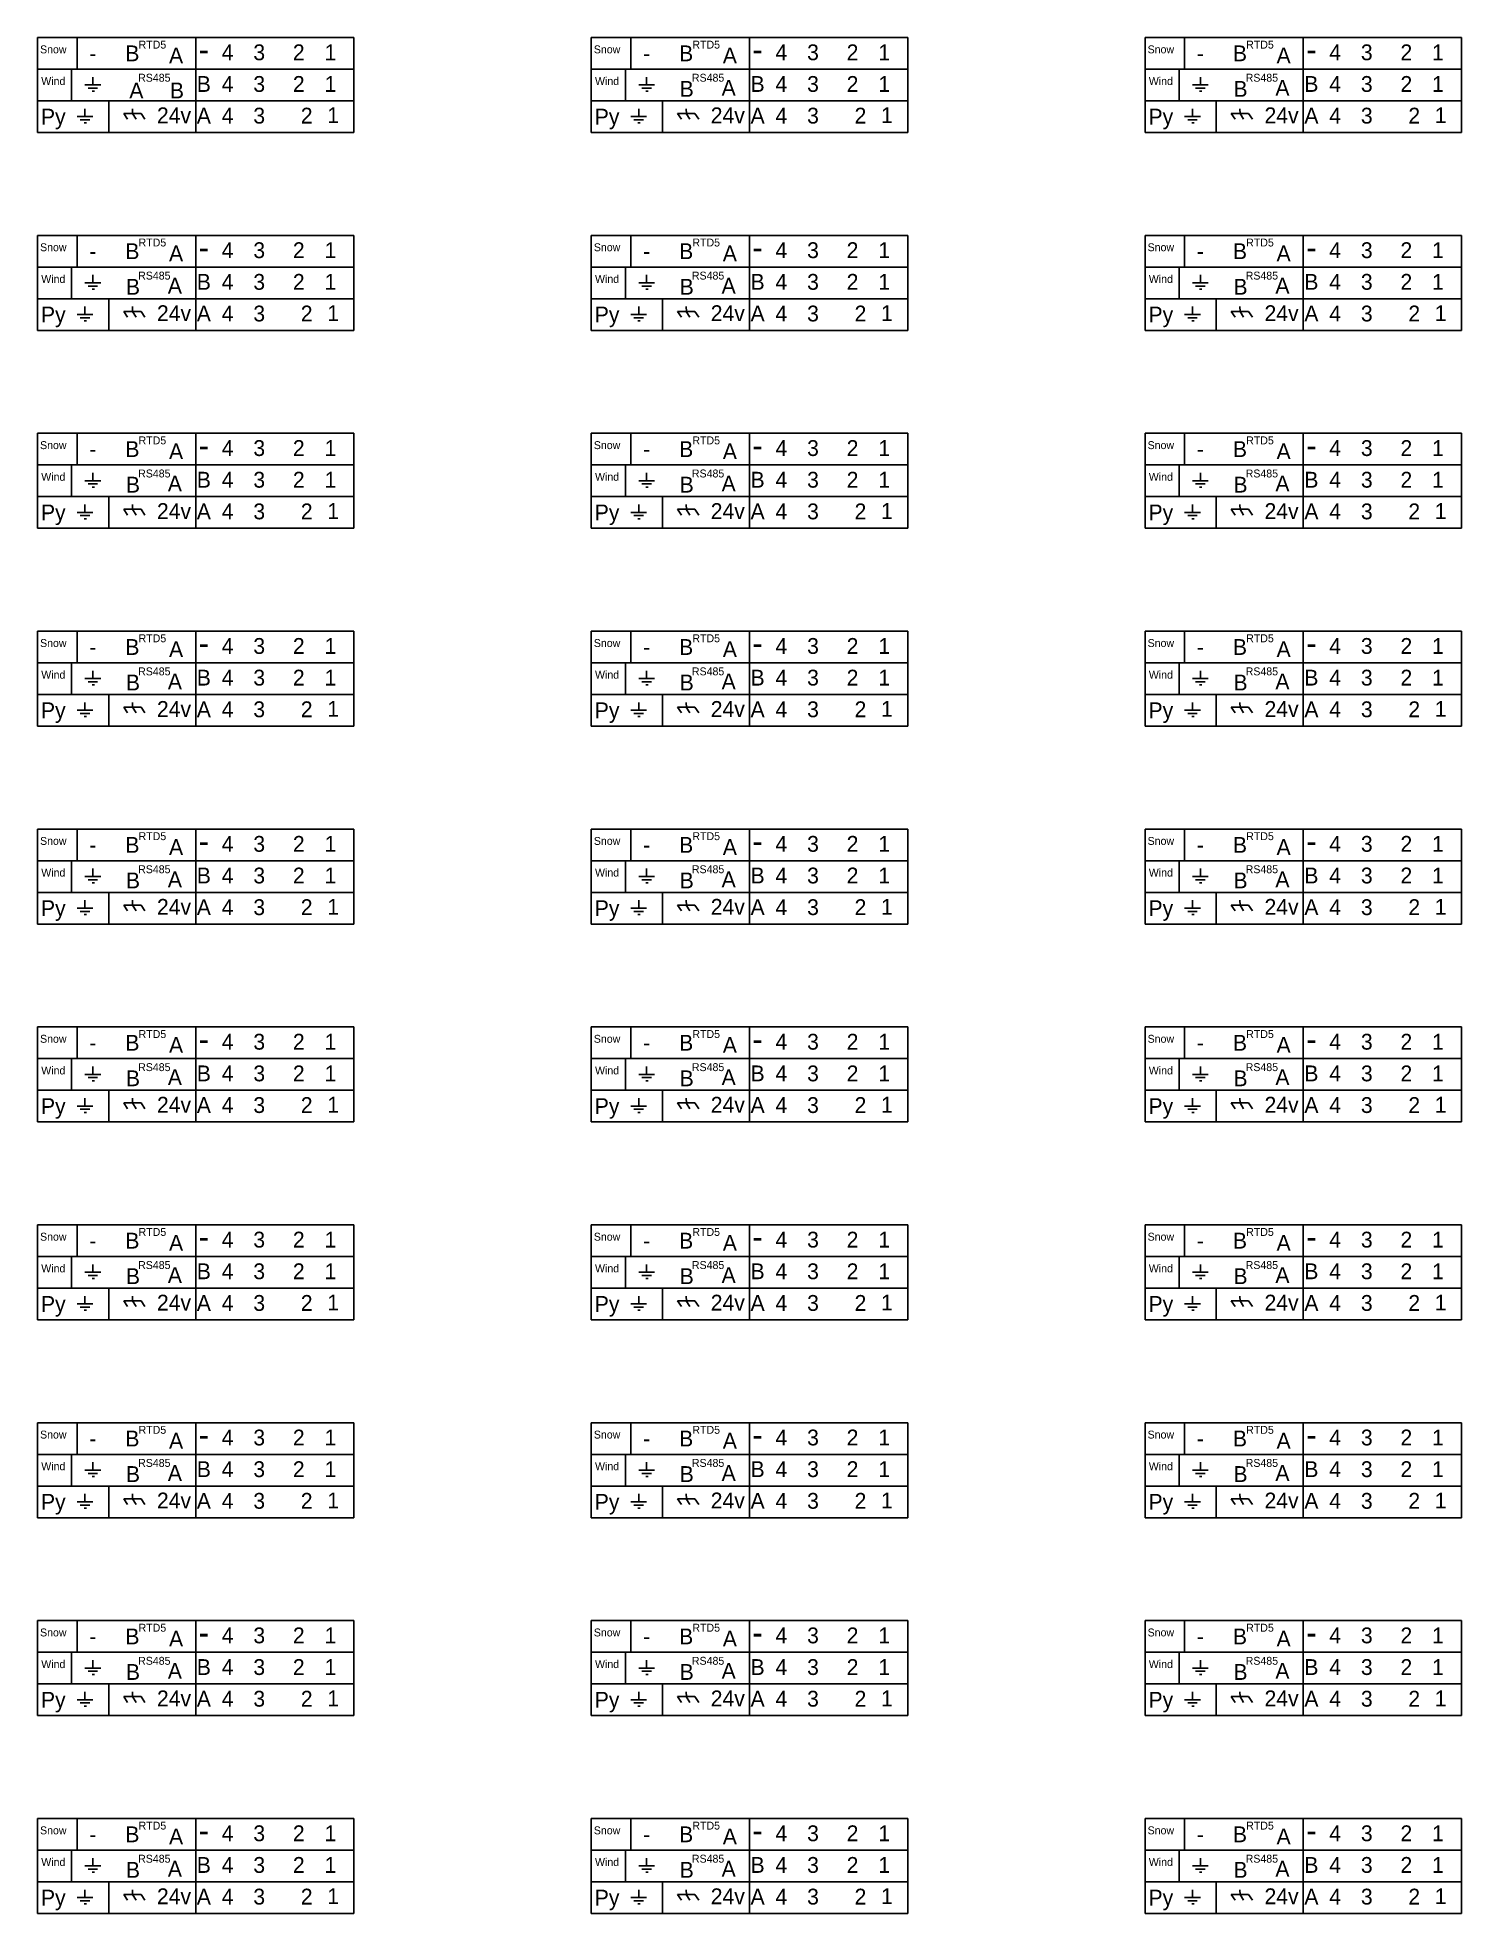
# Model space of a CAD drawing. Header units: millimetres. Extents: x 20 to 200, y 17 to 254.
import ezdxf

# ---------------------------------------------------------------- set-up
doc = ezdxf.new("R2010")
doc.units = ezdxf.units.MM
doc.layers.get('0').update_dxf_attribs({"color": 178, "lineweight": 25, "true_color": 0x000000})
doc.styles.add('textstyle100', font='')
doc.styles.add('textstyle101', font='')
doc.styles.add('textstyle102', font='')
doc.styles.add('textstyle103', font='')
doc.styles.add('textstyle104', font='')
doc.styles.add('textstyle105', font='')
doc.styles.add('textstyle106', font='')
doc.styles.add('textstyle107', font='')
doc.styles.add('textstyle108', font='')
doc.styles.add('textstyle109', font='')
doc.styles.add('textstyle110', font='')
doc.styles.add('textstyle111', font='')
doc.styles.add('textstyle112', font='')
doc.styles.add('textstyle113', font='')
doc.styles.add('textstyle114', font='')
doc.styles.add('textstyle115', font='')
doc.styles.add('textstyle116', font='')
doc.styles.add('textstyle117', font='')
doc.styles.add('textstyle118', font='')
doc.styles.add('textstyle119', font='')
doc.styles.add('textstyle120', font='')
doc.styles.add('textstyle121', font='')
doc.styles.add('textstyle122', font='')
doc.styles.add('textstyle123', font='')
doc.styles.add('textstyle124', font='')
doc.styles.add('textstyle125', font='')
doc.styles.add('textstyle126', font='')
doc.styles.add('textstyle127', font='')
doc.styles.add('textstyle128', font='')
doc.styles.add('textstyle129', font='')
doc.styles.add('textstyle130', font='')
doc.styles.add('textstyle131', font='')
doc.styles.add('textstyle132', font='')
doc.styles.add('textstyle133', font='')
doc.styles.add('textstyle134', font='')
doc.styles.add('textstyle135', font='')
doc.styles.add('textstyle136', font='')
doc.styles.add('textstyle137', font='')
doc.styles.add('textstyle138', font='')
doc.styles.add('textstyle139', font='')
doc.styles.add('textstyle140', font='')
doc.styles.add('textstyle141', font='')
doc.styles.add('textstyle142', font='')
doc.styles.add('textstyle143', font='')
doc.styles.add('textstyle144', font='')
doc.styles.add('textstyle145', font='')
doc.styles.add('textstyle146', font='')
doc.styles.add('textstyle147', font='')
doc.styles.add('textstyle148', font='')
doc.styles.add('textstyle149', font='')
doc.styles.add('textstyle15', font='')
doc.styles.add('textstyle150', font='')
doc.styles.add('textstyle151', font='')
doc.styles.add('textstyle152', font='')
doc.styles.add('textstyle153', font='')
doc.styles.add('textstyle154', font='')
doc.styles.add('textstyle155', font='')
doc.styles.add('textstyle156', font='')
doc.styles.add('textstyle157', font='')
doc.styles.add('textstyle158', font='')
doc.styles.add('textstyle159', font='')
doc.styles.add('textstyle16', font='')
doc.styles.add('textstyle160', font='')
doc.styles.add('textstyle161', font='')
doc.styles.add('textstyle162', font='')
doc.styles.add('textstyle163', font='')
doc.styles.add('textstyle164', font='')
doc.styles.add('textstyle165', font='')
doc.styles.add('textstyle166', font='')
doc.styles.add('textstyle167', font='')
doc.styles.add('textstyle168', font='')
doc.styles.add('textstyle169', font='')
doc.styles.add('textstyle17', font='')
doc.styles.add('textstyle170', font='')
doc.styles.add('textstyle171', font='')
doc.styles.add('textstyle172', font='')
doc.styles.add('textstyle173', font='')
doc.styles.add('textstyle174', font='')
doc.styles.add('textstyle175', font='')
doc.styles.add('textstyle176', font='')
doc.styles.add('textstyle177', font='')
doc.styles.add('textstyle178', font='')
doc.styles.add('textstyle179', font='')
doc.styles.add('textstyle18', font='')
doc.styles.add('textstyle180', font='')
doc.styles.add('textstyle181', font='')
doc.styles.add('textstyle182', font='')
doc.styles.add('textstyle183', font='')
doc.styles.add('textstyle184', font='')
doc.styles.add('textstyle185', font='')
doc.styles.add('textstyle186', font='')
doc.styles.add('textstyle187', font='')
doc.styles.add('textstyle188', font='')
doc.styles.add('textstyle189', font='')
doc.styles.add('textstyle19', font='')
doc.styles.add('textstyle190', font='')
doc.styles.add('textstyle191', font='')
doc.styles.add('textstyle192', font='')
doc.styles.add('textstyle193', font='')
doc.styles.add('textstyle194', font='')
doc.styles.add('textstyle195', font='')
doc.styles.add('textstyle196', font='')
doc.styles.add('textstyle197', font='')
doc.styles.add('textstyle198', font='')
doc.styles.add('textstyle199', font='')
doc.styles.add('textstyle20', font='')
doc.styles.add('textstyle200', font='')
doc.styles.add('textstyle201', font='')
doc.styles.add('textstyle202', font='')
doc.styles.add('textstyle203', font='')
doc.styles.add('textstyle204', font='')
doc.styles.add('textstyle205', font='')
doc.styles.add('textstyle206', font='')
doc.styles.add('textstyle207', font='')
doc.styles.add('textstyle208', font='')
doc.styles.add('textstyle209', font='')
doc.styles.add('textstyle21', font='')
doc.styles.add('textstyle210', font='')
doc.styles.add('textstyle211', font='')
doc.styles.add('textstyle212', font='')
doc.styles.add('textstyle213', font='')
doc.styles.add('textstyle214', font='')
doc.styles.add('textstyle215', font='')
doc.styles.add('textstyle216', font='')
doc.styles.add('textstyle217', font='')
doc.styles.add('textstyle218', font='')
doc.styles.add('textstyle219', font='')
doc.styles.add('textstyle22', font='')
doc.styles.add('textstyle220', font='')
doc.styles.add('textstyle221', font='')
doc.styles.add('textstyle222', font='')
doc.styles.add('textstyle223', font='')
doc.styles.add('textstyle224', font='')
doc.styles.add('textstyle225', font='')
doc.styles.add('textstyle226', font='')
doc.styles.add('textstyle227', font='')
doc.styles.add('textstyle228', font='')
doc.styles.add('textstyle229', font='')
doc.styles.add('textstyle23', font='')
doc.styles.add('textstyle230', font='')
doc.styles.add('textstyle231', font='')
doc.styles.add('textstyle232', font='')
doc.styles.add('textstyle233', font='')
doc.styles.add('textstyle234', font='')
doc.styles.add('textstyle235', font='')
doc.styles.add('textstyle236', font='')
doc.styles.add('textstyle237', font='')
doc.styles.add('textstyle238', font='')
doc.styles.add('textstyle239', font='')
doc.styles.add('textstyle24', font='')
doc.styles.add('textstyle240', font='')
doc.styles.add('textstyle241', font='')
doc.styles.add('textstyle242', font='')
doc.styles.add('textstyle243', font='')
doc.styles.add('textstyle244', font='')
doc.styles.add('textstyle245', font='')
doc.styles.add('textstyle246', font='')
doc.styles.add('textstyle247', font='')
doc.styles.add('textstyle248', font='')
doc.styles.add('textstyle249', font='')
doc.styles.add('textstyle25', font='')
doc.styles.add('textstyle250', font='')
doc.styles.add('textstyle251', font='')
doc.styles.add('textstyle252', font='')
doc.styles.add('textstyle253', font='')
doc.styles.add('textstyle254', font='')
doc.styles.add('textstyle255', font='')
doc.styles.add('textstyle256', font='')
doc.styles.add('textstyle257', font='')
doc.styles.add('textstyle258', font='')
doc.styles.add('textstyle259', font='')
doc.styles.add('textstyle26', font='')
doc.styles.add('textstyle260', font='')
doc.styles.add('textstyle261', font='')
doc.styles.add('textstyle262', font='')
doc.styles.add('textstyle263', font='')
doc.styles.add('textstyle264', font='')
doc.styles.add('textstyle265', font='')
doc.styles.add('textstyle266', font='')
doc.styles.add('textstyle267', font='')
doc.styles.add('textstyle268', font='')
doc.styles.add('textstyle269', font='')
doc.styles.add('textstyle27', font='')
doc.styles.add('textstyle270', font='')
doc.styles.add('textstyle271', font='')
doc.styles.add('textstyle272', font='')
doc.styles.add('textstyle273', font='')
doc.styles.add('textstyle274', font='')
doc.styles.add('textstyle275', font='')
doc.styles.add('textstyle276', font='')
doc.styles.add('textstyle277', font='')
doc.styles.add('textstyle278', font='')
doc.styles.add('textstyle279', font='')
doc.styles.add('textstyle28', font='')
doc.styles.add('textstyle280', font='')
doc.styles.add('textstyle281', font='')
doc.styles.add('textstyle282', font='')
doc.styles.add('textstyle283', font='')
doc.styles.add('textstyle284', font='')
doc.styles.add('textstyle285', font='')
doc.styles.add('textstyle286', font='')
doc.styles.add('textstyle287', font='')
doc.styles.add('textstyle288', font='')
doc.styles.add('textstyle289', font='')
doc.styles.add('textstyle29', font='')
doc.styles.add('textstyle290', font='')
doc.styles.add('textstyle291', font='')
doc.styles.add('textstyle292', font='')
doc.styles.add('textstyle293', font='')
doc.styles.add('textstyle294', font='')
doc.styles.add('textstyle295', font='')
doc.styles.add('textstyle296', font='')
doc.styles.add('textstyle297', font='')
doc.styles.add('textstyle298', font='')
doc.styles.add('textstyle299', font='')
doc.styles.add('textstyle30', font='')
doc.styles.add('textstyle300', font='')
doc.styles.add('textstyle301', font='')
doc.styles.add('textstyle302', font='')
doc.styles.add('textstyle303', font='')
doc.styles.add('textstyle304', font='')
doc.styles.add('textstyle305', font='')
doc.styles.add('textstyle306', font='')
doc.styles.add('textstyle307', font='')
doc.styles.add('textstyle308', font='')
doc.styles.add('textstyle309', font='')
doc.styles.add('textstyle31', font='')
doc.styles.add('textstyle310', font='')
doc.styles.add('textstyle311', font='')
doc.styles.add('textstyle312', font='')
doc.styles.add('textstyle313', font='')
doc.styles.add('textstyle314', font='')
doc.styles.add('textstyle315', font='')
doc.styles.add('textstyle316', font='')
doc.styles.add('textstyle317', font='')
doc.styles.add('textstyle318', font='')
doc.styles.add('textstyle319', font='')
doc.styles.add('textstyle32', font='')
doc.styles.add('textstyle320', font='')
doc.styles.add('textstyle321', font='')
doc.styles.add('textstyle322', font='')
doc.styles.add('textstyle323', font='')
doc.styles.add('textstyle324', font='')
doc.styles.add('textstyle325', font='')
doc.styles.add('textstyle326', font='')
doc.styles.add('textstyle327', font='')
doc.styles.add('textstyle328', font='')
doc.styles.add('textstyle329', font='')
doc.styles.add('textstyle33', font='')
doc.styles.add('textstyle330', font='')
doc.styles.add('textstyle331', font='')
doc.styles.add('textstyle332', font='')
doc.styles.add('textstyle333', font='')
doc.styles.add('textstyle334', font='')
doc.styles.add('textstyle335', font='')
doc.styles.add('textstyle336', font='')
doc.styles.add('textstyle337', font='')
doc.styles.add('textstyle338', font='')
doc.styles.add('textstyle339', font='')
doc.styles.add('textstyle34', font='')
doc.styles.add('textstyle340', font='')
doc.styles.add('textstyle341', font='')
doc.styles.add('textstyle342', font='')
doc.styles.add('textstyle343', font='')
doc.styles.add('textstyle344', font='')
doc.styles.add('textstyle345', font='')
doc.styles.add('textstyle346', font='')
doc.styles.add('textstyle347', font='')
doc.styles.add('textstyle348', font='')
doc.styles.add('textstyle349', font='')
doc.styles.add('textstyle35', font='')
doc.styles.add('textstyle350', font='')
doc.styles.add('textstyle351', font='')
doc.styles.add('textstyle352', font='')
doc.styles.add('textstyle353', font='')
doc.styles.add('textstyle354', font='')
doc.styles.add('textstyle355', font='')
doc.styles.add('textstyle356', font='')
doc.styles.add('textstyle357', font='')
doc.styles.add('textstyle358', font='')
doc.styles.add('textstyle359', font='')
doc.styles.add('textstyle36', font='')
doc.styles.add('textstyle360', font='')
doc.styles.add('textstyle361', font='')
doc.styles.add('textstyle362', font='')
doc.styles.add('textstyle363', font='')
doc.styles.add('textstyle364', font='')
doc.styles.add('textstyle365', font='')
doc.styles.add('textstyle366', font='')
doc.styles.add('textstyle367', font='')
doc.styles.add('textstyle368', font='')
doc.styles.add('textstyle369', font='')
doc.styles.add('textstyle37', font='')
doc.styles.add('textstyle370', font='')
doc.styles.add('textstyle371', font='')
doc.styles.add('textstyle372', font='')
doc.styles.add('textstyle373', font='')
doc.styles.add('textstyle374', font='')
doc.styles.add('textstyle375', font='')
doc.styles.add('textstyle376', font='')
doc.styles.add('textstyle377', font='')
doc.styles.add('textstyle378', font='')
doc.styles.add('textstyle379', font='')
doc.styles.add('textstyle38', font='')
doc.styles.add('textstyle380', font='')
doc.styles.add('textstyle381', font='')
doc.styles.add('textstyle382', font='')
doc.styles.add('textstyle383', font='')
doc.styles.add('textstyle384', font='')
doc.styles.add('textstyle385', font='')
doc.styles.add('textstyle386', font='')
doc.styles.add('textstyle387', font='')
doc.styles.add('textstyle388', font='')
doc.styles.add('textstyle389', font='')
doc.styles.add('textstyle39', font='')
doc.styles.add('textstyle390', font='')
doc.styles.add('textstyle391', font='')
doc.styles.add('textstyle392', font='')
doc.styles.add('textstyle393', font='')
doc.styles.add('textstyle394', font='')
doc.styles.add('textstyle395', font='')
doc.styles.add('textstyle396', font='')
doc.styles.add('textstyle397', font='')
doc.styles.add('textstyle398', font='')
doc.styles.add('textstyle399', font='')
doc.styles.add('textstyle40', font='')
doc.styles.add('textstyle400', font='')
doc.styles.add('textstyle401', font='')
doc.styles.add('textstyle402', font='')
doc.styles.add('textstyle403', font='')
doc.styles.add('textstyle404', font='')
doc.styles.add('textstyle405', font='')
doc.styles.add('textstyle406', font='')
doc.styles.add('textstyle407', font='')
doc.styles.add('textstyle408', font='')
doc.styles.add('textstyle409', font='')
doc.styles.add('textstyle41', font='')
doc.styles.add('textstyle410', font='')
doc.styles.add('textstyle411', font='')
doc.styles.add('textstyle412', font='')
doc.styles.add('textstyle413', font='')
doc.styles.add('textstyle414', font='')
doc.styles.add('textstyle415', font='')
doc.styles.add('textstyle416', font='')
doc.styles.add('textstyle417', font='')
doc.styles.add('textstyle418', font='')
doc.styles.add('textstyle419', font='')
doc.styles.add('textstyle42', font='')
doc.styles.add('textstyle420', font='')
doc.styles.add('textstyle421', font='')
doc.styles.add('textstyle422', font='')
doc.styles.add('textstyle423', font='')
doc.styles.add('textstyle424', font='')
doc.styles.add('textstyle425', font='')
doc.styles.add('textstyle426', font='')
doc.styles.add('textstyle427', font='')
doc.styles.add('textstyle428', font='')
doc.styles.add('textstyle429', font='')
doc.styles.add('textstyle43', font='')
doc.styles.add('textstyle430', font='')
doc.styles.add('textstyle431', font='')
doc.styles.add('textstyle432', font='')
doc.styles.add('textstyle433', font='')
doc.styles.add('textstyle434', font='')
doc.styles.add('textstyle435', font='')
doc.styles.add('textstyle436', font='')
doc.styles.add('textstyle437', font='')
doc.styles.add('textstyle438', font='')
doc.styles.add('textstyle439', font='')
doc.styles.add('textstyle44', font='')
doc.styles.add('textstyle440', font='')
doc.styles.add('textstyle441', font='')
doc.styles.add('textstyle442', font='')
doc.styles.add('textstyle443', font='')
doc.styles.add('textstyle444', font='')
doc.styles.add('textstyle445', font='')
doc.styles.add('textstyle446', font='')
doc.styles.add('textstyle447', font='')
doc.styles.add('textstyle448', font='')
doc.styles.add('textstyle449', font='')
doc.styles.add('textstyle45', font='')
doc.styles.add('textstyle450', font='')
doc.styles.add('textstyle451', font='')
doc.styles.add('textstyle452', font='')
doc.styles.add('textstyle453', font='')
doc.styles.add('textstyle454', font='')
doc.styles.add('textstyle455', font='')
doc.styles.add('textstyle456', font='')
doc.styles.add('textstyle457', font='')
doc.styles.add('textstyle458', font='')
doc.styles.add('textstyle459', font='')
doc.styles.add('textstyle46', font='')
doc.styles.add('textstyle460', font='')
doc.styles.add('textstyle461', font='')
doc.styles.add('textstyle462', font='')
doc.styles.add('textstyle463', font='')
doc.styles.add('textstyle464', font='')
doc.styles.add('textstyle465', font='')
doc.styles.add('textstyle466', font='')
doc.styles.add('textstyle467', font='')
doc.styles.add('textstyle468', font='')
doc.styles.add('textstyle469', font='')
doc.styles.add('textstyle47', font='')
doc.styles.add('textstyle470', font='')
doc.styles.add('textstyle471', font='')
doc.styles.add('textstyle472', font='')
doc.styles.add('textstyle473', font='')
doc.styles.add('textstyle474', font='')
doc.styles.add('textstyle475', font='')
doc.styles.add('textstyle476', font='')
doc.styles.add('textstyle477', font='')
doc.styles.add('textstyle478', font='')
doc.styles.add('textstyle479', font='')
doc.styles.add('textstyle48', font='')
doc.styles.add('textstyle480', font='')
doc.styles.add('textstyle481', font='')
doc.styles.add('textstyle482', font='')
doc.styles.add('textstyle483', font='')
doc.styles.add('textstyle484', font='')
doc.styles.add('textstyle485', font='')
doc.styles.add('textstyle486', font='')
doc.styles.add('textstyle487', font='')
doc.styles.add('textstyle488', font='')
doc.styles.add('textstyle489', font='')
doc.styles.add('textstyle49', font='')
doc.styles.add('textstyle490', font='')
doc.styles.add('textstyle491', font='')
doc.styles.add('textstyle492', font='')
doc.styles.add('textstyle493', font='')
doc.styles.add('textstyle494', font='')
doc.styles.add('textstyle495', font='')
doc.styles.add('textstyle496', font='')
doc.styles.add('textstyle497', font='')
doc.styles.add('textstyle498', font='')
doc.styles.add('textstyle499', font='')
doc.styles.add('textstyle50', font='')
doc.styles.add('textstyle500', font='')
doc.styles.add('textstyle501', font='')
doc.styles.add('textstyle502', font='')
doc.styles.add('textstyle503', font='')
doc.styles.add('textstyle504', font='')
doc.styles.add('textstyle505', font='')
doc.styles.add('textstyle506', font='')
doc.styles.add('textstyle507', font='')
doc.styles.add('textstyle508', font='')
doc.styles.add('textstyle509', font='')
doc.styles.add('textstyle51', font='')
doc.styles.add('textstyle510', font='')
doc.styles.add('textstyle511', font='')
doc.styles.add('textstyle512', font='')
doc.styles.add('textstyle513', font='')
doc.styles.add('textstyle514', font='')
doc.styles.add('textstyle515', font='')
doc.styles.add('textstyle516', font='')
doc.styles.add('textstyle517', font='')
doc.styles.add('textstyle518', font='')
doc.styles.add('textstyle519', font='')
doc.styles.add('textstyle52', font='')
doc.styles.add('textstyle520', font='')
doc.styles.add('textstyle521', font='')
doc.styles.add('textstyle522', font='')
doc.styles.add('textstyle523', font='')
doc.styles.add('textstyle524', font='')
doc.styles.add('textstyle525', font='')
doc.styles.add('textstyle526', font='')
doc.styles.add('textstyle527', font='')
doc.styles.add('textstyle528', font='')
doc.styles.add('textstyle529', font='')
doc.styles.add('textstyle53', font='')
doc.styles.add('textstyle530', font='')
doc.styles.add('textstyle531', font='')
doc.styles.add('textstyle532', font='')
doc.styles.add('textstyle533', font='')
doc.styles.add('textstyle534', font='')
doc.styles.add('textstyle535', font='')
doc.styles.add('textstyle536', font='')
doc.styles.add('textstyle537', font='')
doc.styles.add('textstyle538', font='')
doc.styles.add('textstyle539', font='')
doc.styles.add('textstyle54', font='')
doc.styles.add('textstyle540', font='')
doc.styles.add('textstyle541', font='')
doc.styles.add('textstyle542', font='')
doc.styles.add('textstyle543', font='')
doc.styles.add('textstyle544', font='')
doc.styles.add('textstyle545', font='')
doc.styles.add('textstyle546', font='')
doc.styles.add('textstyle547', font='')
doc.styles.add('textstyle548', font='')
doc.styles.add('textstyle549', font='')
doc.styles.add('textstyle55', font='')
doc.styles.add('textstyle550', font='')
doc.styles.add('textstyle551', font='')
doc.styles.add('textstyle552', font='')
doc.styles.add('textstyle553', font='')
doc.styles.add('textstyle554', font='')
doc.styles.add('textstyle555', font='')
doc.styles.add('textstyle556', font='')
doc.styles.add('textstyle557', font='')
doc.styles.add('textstyle558', font='')
doc.styles.add('textstyle559', font='')
doc.styles.add('textstyle56', font='')
doc.styles.add('textstyle560', font='')
doc.styles.add('textstyle561', font='')
doc.styles.add('textstyle562', font='')
doc.styles.add('textstyle563', font='')
doc.styles.add('textstyle564', font='')
doc.styles.add('textstyle565', font='')
doc.styles.add('textstyle566', font='')
doc.styles.add('textstyle567', font='')
doc.styles.add('textstyle568', font='')
doc.styles.add('textstyle569', font='')
doc.styles.add('textstyle57', font='')
doc.styles.add('textstyle570', font='')
doc.styles.add('textstyle571', font='')
doc.styles.add('textstyle572', font='')
doc.styles.add('textstyle573', font='')
doc.styles.add('textstyle574', font='')
doc.styles.add('textstyle575', font='')
doc.styles.add('textstyle576', font='')
doc.styles.add('textstyle577', font='')
doc.styles.add('textstyle578', font='')
doc.styles.add('textstyle579', font='')
doc.styles.add('textstyle58', font='')
doc.styles.add('textstyle580', font='')
doc.styles.add('textstyle581', font='')
doc.styles.add('textstyle582', font='')
doc.styles.add('textstyle583', font='')
doc.styles.add('textstyle584', font='')
doc.styles.add('textstyle585', font='')
doc.styles.add('textstyle586', font='')
doc.styles.add('textstyle587', font='')
doc.styles.add('textstyle588', font='')
doc.styles.add('textstyle589', font='')
doc.styles.add('textstyle59', font='')
doc.styles.add('textstyle590', font='')
doc.styles.add('textstyle591', font='')
doc.styles.add('textstyle592', font='')
doc.styles.add('textstyle593', font='')
doc.styles.add('textstyle594', font='')
doc.styles.add('textstyle595', font='')
doc.styles.add('textstyle596', font='')
doc.styles.add('textstyle597', font='')
doc.styles.add('textstyle598', font='')
doc.styles.add('textstyle599', font='')
doc.styles.add('textstyle60', font='')
doc.styles.add('textstyle600', font='')
doc.styles.add('textstyle601', font='')
doc.styles.add('textstyle602', font='')
doc.styles.add('textstyle603', font='')
doc.styles.add('textstyle604', font='')
doc.styles.add('textstyle605', font='')
doc.styles.add('textstyle606', font='')
doc.styles.add('textstyle607', font='')
doc.styles.add('textstyle608', font='')
doc.styles.add('textstyle609', font='')
doc.styles.add('textstyle61', font='')
doc.styles.add('textstyle610', font='')
doc.styles.add('textstyle611', font='')
doc.styles.add('textstyle612', font='')
doc.styles.add('textstyle613', font='')
doc.styles.add('textstyle614', font='')
doc.styles.add('textstyle615', font='')
doc.styles.add('textstyle616', font='')
doc.styles.add('textstyle617', font='')
doc.styles.add('textstyle618', font='')
doc.styles.add('textstyle619', font='')
doc.styles.add('textstyle62', font='')
doc.styles.add('textstyle620', font='')
doc.styles.add('textstyle621', font='')
doc.styles.add('textstyle622', font='')
doc.styles.add('textstyle623', font='')
doc.styles.add('textstyle624', font='')
doc.styles.add('textstyle625', font='')
doc.styles.add('textstyle626', font='')
doc.styles.add('textstyle627', font='')
doc.styles.add('textstyle628', font='')
doc.styles.add('textstyle629', font='')
doc.styles.add('textstyle63', font='')
doc.styles.add('textstyle630', font='')
doc.styles.add('textstyle631', font='')
doc.styles.add('textstyle632', font='')
doc.styles.add('textstyle633', font='')
doc.styles.add('textstyle634', font='')
doc.styles.add('textstyle635', font='')
doc.styles.add('textstyle636', font='')
doc.styles.add('textstyle637', font='')
doc.styles.add('textstyle638', font='')
doc.styles.add('textstyle639', font='')
doc.styles.add('textstyle64', font='')
doc.styles.add('textstyle640', font='')
doc.styles.add('textstyle641', font='')
doc.styles.add('textstyle642', font='')
doc.styles.add('textstyle643', font='')
doc.styles.add('textstyle644', font='')
doc.styles.add('textstyle645', font='')
doc.styles.add('textstyle646', font='')
doc.styles.add('textstyle647', font='')
doc.styles.add('textstyle648', font='')
doc.styles.add('textstyle649', font='')
doc.styles.add('textstyle65', font='')
doc.styles.add('textstyle650', font='')
doc.styles.add('textstyle651', font='')
doc.styles.add('textstyle652', font='')
doc.styles.add('textstyle653', font='')
doc.styles.add('textstyle654', font='')
doc.styles.add('textstyle655', font='')
doc.styles.add('textstyle656', font='')
doc.styles.add('textstyle657', font='')
doc.styles.add('textstyle658', font='')
doc.styles.add('textstyle659', font='')
doc.styles.add('textstyle66', font='')
doc.styles.add('textstyle660', font='')
doc.styles.add('textstyle661', font='')
doc.styles.add('textstyle662', font='')
doc.styles.add('textstyle663', font='')
doc.styles.add('textstyle664', font='')
doc.styles.add('textstyle665', font='')
doc.styles.add('textstyle666', font='')
doc.styles.add('textstyle667', font='')
doc.styles.add('textstyle668', font='')
doc.styles.add('textstyle669', font='')
doc.styles.add('textstyle67', font='')
doc.styles.add('textstyle670', font='')
doc.styles.add('textstyle671', font='')
doc.styles.add('textstyle672', font='')
doc.styles.add('textstyle673', font='')
doc.styles.add('textstyle674', font='')
doc.styles.add('textstyle675', font='')
doc.styles.add('textstyle676', font='')
doc.styles.add('textstyle677', font='')
doc.styles.add('textstyle678', font='')
doc.styles.add('textstyle679', font='')
doc.styles.add('textstyle68', font='')
doc.styles.add('textstyle680', font='')
doc.styles.add('textstyle681', font='')
doc.styles.add('textstyle682', font='')
doc.styles.add('textstyle683', font='')
doc.styles.add('textstyle684', font='')
doc.styles.add('textstyle685', font='')
doc.styles.add('textstyle686', font='')
doc.styles.add('textstyle687', font='')
doc.styles.add('textstyle688', font='')
doc.styles.add('textstyle689', font='')
doc.styles.add('textstyle69', font='')
doc.styles.add('textstyle690', font='')
doc.styles.add('textstyle691', font='')
doc.styles.add('textstyle692', font='')
doc.styles.add('textstyle693', font='')
doc.styles.add('textstyle694', font='')
doc.styles.add('textstyle695', font='')
doc.styles.add('textstyle696', font='')
doc.styles.add('textstyle697', font='')
doc.styles.add('textstyle698', font='')
doc.styles.add('textstyle699', font='')
doc.styles.add('textstyle70', font='')
doc.styles.add('textstyle700', font='')
doc.styles.add('textstyle701', font='')
doc.styles.add('textstyle702', font='')
doc.styles.add('textstyle703', font='')
doc.styles.add('textstyle704', font='')
doc.styles.add('textstyle705', font='')
doc.styles.add('textstyle706', font='')
doc.styles.add('textstyle707', font='')
doc.styles.add('textstyle708', font='')
doc.styles.add('textstyle709', font='')
doc.styles.add('textstyle71', font='')
doc.styles.add('textstyle710', font='')
doc.styles.add('textstyle711', font='')
doc.styles.add('textstyle712', font='')
doc.styles.add('textstyle713', font='')
doc.styles.add('textstyle714', font='')
doc.styles.add('textstyle715', font='')
doc.styles.add('textstyle716', font='')
doc.styles.add('textstyle717', font='')
doc.styles.add('textstyle718', font='')
doc.styles.add('textstyle719', font='')
doc.styles.add('textstyle72', font='')
doc.styles.add('textstyle720', font='')
doc.styles.add('textstyle721', font='')
doc.styles.add('textstyle722', font='')
doc.styles.add('textstyle723', font='')
doc.styles.add('textstyle724', font='')
doc.styles.add('textstyle725', font='')
doc.styles.add('textstyle726', font='')
doc.styles.add('textstyle727', font='')
doc.styles.add('textstyle728', font='')
doc.styles.add('textstyle729', font='')
doc.styles.add('textstyle73', font='')
doc.styles.add('textstyle730', font='')
doc.styles.add('textstyle731', font='')
doc.styles.add('textstyle732', font='')
doc.styles.add('textstyle733', font='')
doc.styles.add('textstyle734', font='')
doc.styles.add('textstyle735', font='')
doc.styles.add('textstyle736', font='')
doc.styles.add('textstyle737', font='')
doc.styles.add('textstyle738', font='')
doc.styles.add('textstyle739', font='')
doc.styles.add('textstyle74', font='')
doc.styles.add('textstyle740', font='')
doc.styles.add('textstyle741', font='')
doc.styles.add('textstyle742', font='')
doc.styles.add('textstyle743', font='')
doc.styles.add('textstyle744', font='')
doc.styles.add('textstyle745', font='')
doc.styles.add('textstyle746', font='')
doc.styles.add('textstyle747', font='')
doc.styles.add('textstyle748', font='')
doc.styles.add('textstyle749', font='')
doc.styles.add('textstyle75', font='')
doc.styles.add('textstyle750', font='')
doc.styles.add('textstyle751', font='')
doc.styles.add('textstyle752', font='')
doc.styles.add('textstyle753', font='')
doc.styles.add('textstyle754', font='')
doc.styles.add('textstyle755', font='')
doc.styles.add('textstyle756', font='')
doc.styles.add('textstyle757', font='')
doc.styles.add('textstyle758', font='')
doc.styles.add('textstyle759', font='')
doc.styles.add('textstyle76', font='')
doc.styles.add('textstyle760', font='')
doc.styles.add('textstyle761', font='')
doc.styles.add('textstyle762', font='')
doc.styles.add('textstyle763', font='')
doc.styles.add('textstyle764', font='')
doc.styles.add('textstyle765', font='')
doc.styles.add('textstyle766', font='')
doc.styles.add('textstyle767', font='')
doc.styles.add('textstyle768', font='')
doc.styles.add('textstyle769', font='')
doc.styles.add('textstyle77', font='')
doc.styles.add('textstyle770', font='')
doc.styles.add('textstyle771', font='')
doc.styles.add('textstyle772', font='')
doc.styles.add('textstyle773', font='')
doc.styles.add('textstyle774', font='')
doc.styles.add('textstyle775', font='')
doc.styles.add('textstyle776', font='')
doc.styles.add('textstyle777', font='')
doc.styles.add('textstyle778', font='')
doc.styles.add('textstyle779', font='')
doc.styles.add('textstyle78', font='')
doc.styles.add('textstyle780', font='')
doc.styles.add('textstyle781', font='')
doc.styles.add('textstyle782', font='')
doc.styles.add('textstyle783', font='')
doc.styles.add('textstyle784', font='')
doc.styles.add('textstyle785', font='')
doc.styles.add('textstyle786', font='')
doc.styles.add('textstyle787', font='')
doc.styles.add('textstyle788', font='')
doc.styles.add('textstyle789', font='')
doc.styles.add('textstyle79', font='')
doc.styles.add('textstyle790', font='')
doc.styles.add('textstyle791', font='')
doc.styles.add('textstyle792', font='')
doc.styles.add('textstyle793', font='')
doc.styles.add('textstyle794', font='')
doc.styles.add('textstyle80', font='')
doc.styles.add('textstyle81', font='')
doc.styles.add('textstyle82', font='')
doc.styles.add('textstyle83', font='')
doc.styles.add('textstyle84', font='')
doc.styles.add('textstyle85', font='')
doc.styles.add('textstyle86', font='')
doc.styles.add('textstyle87', font='')
doc.styles.add('textstyle88', font='')
doc.styles.add('textstyle89', font='')
doc.styles.add('textstyle90', font='')
doc.styles.add('textstyle91', font='')
doc.styles.add('textstyle92', font='')
doc.styles.add('textstyle93', font='')
doc.styles.add('textstyle94', font='')
doc.styles.add('textstyle95', font='')
doc.styles.add('textstyle96', font='')
doc.styles.add('textstyle97', font='')
doc.styles.add('textstyle98', font='')
doc.styles.add('textstyle99', font='')
doc.styles.get('textstyle100').set_extended_font_data('Myriad Pro')
doc.styles.get('textstyle101').set_extended_font_data('Myriad Pro')
doc.styles.get('textstyle102').set_extended_font_data('Myriad Pro')
doc.styles.get('textstyle103').set_extended_font_data('Myriad Pro')
doc.styles.get('textstyle104').set_extended_font_data('Myriad Pro')
doc.styles.get('textstyle105').set_extended_font_data('Myriad Pro')
doc.styles.get('textstyle106').set_extended_font_data('Myriad Pro')
doc.styles.get('textstyle107').set_extended_font_data('Myriad Pro')
doc.styles.get('textstyle108').set_extended_font_data('Myriad Pro')
doc.styles.get('textstyle109').set_extended_font_data('Myriad Pro')
doc.styles.get('textstyle110').set_extended_font_data('Myriad Pro')
doc.styles.get('textstyle111').set_extended_font_data('Myriad Pro')
doc.styles.get('textstyle112').set_extended_font_data('Myriad Pro')
doc.styles.get('textstyle113').set_extended_font_data('Myriad Pro')
doc.styles.get('textstyle114').set_extended_font_data('Myriad Pro')
doc.styles.get('textstyle115').set_extended_font_data('Myriad Pro')
doc.styles.get('textstyle116').set_extended_font_data('Myriad Pro')
doc.styles.get('textstyle117').set_extended_font_data('Myriad Pro')
doc.styles.get('textstyle118').set_extended_font_data('Myriad Pro')
doc.styles.get('textstyle119').set_extended_font_data('Myriad Pro')
doc.styles.get('textstyle120').set_extended_font_data('Myriad Pro')
doc.styles.get('textstyle121').set_extended_font_data('Myriad Pro')
doc.styles.get('textstyle122').set_extended_font_data('Myriad Pro')
doc.styles.get('textstyle123').set_extended_font_data('Myriad Pro')
doc.styles.get('textstyle124').set_extended_font_data('Myriad Pro')
doc.styles.get('textstyle125').set_extended_font_data('Myriad Pro')
doc.styles.get('textstyle126').set_extended_font_data('Myriad Pro')
doc.styles.get('textstyle127').set_extended_font_data('Myriad Pro')
doc.styles.get('textstyle128').set_extended_font_data('Myriad Pro')
doc.styles.get('textstyle129').set_extended_font_data('Myriad Pro')
doc.styles.get('textstyle130').set_extended_font_data('Myriad Pro')
doc.styles.get('textstyle131').set_extended_font_data('Myriad Pro')
doc.styles.get('textstyle132').set_extended_font_data('Myriad Pro')
doc.styles.get('textstyle133').set_extended_font_data('Myriad Pro')
doc.styles.get('textstyle134').set_extended_font_data('Myriad Pro')
doc.styles.get('textstyle135').set_extended_font_data('Myriad Pro')
doc.styles.get('textstyle136').set_extended_font_data('Myriad Pro')
doc.styles.get('textstyle137').set_extended_font_data('Myriad Pro')
doc.styles.get('textstyle138').set_extended_font_data('Myriad Pro')
doc.styles.get('textstyle139').set_extended_font_data('Myriad Pro')
doc.styles.get('textstyle140').set_extended_font_data('Myriad Pro')
doc.styles.get('textstyle141').set_extended_font_data('Myriad Pro')
doc.styles.get('textstyle142').set_extended_font_data('Myriad Pro')
doc.styles.get('textstyle143').set_extended_font_data('Myriad Pro')
doc.styles.get('textstyle144').set_extended_font_data('Myriad Pro')
doc.styles.get('textstyle145').set_extended_font_data('Myriad Pro')
doc.styles.get('textstyle146').set_extended_font_data('Myriad Pro')
doc.styles.get('textstyle147').set_extended_font_data('Myriad Pro')
doc.styles.get('textstyle148').set_extended_font_data('Myriad Pro')
doc.styles.get('textstyle149').set_extended_font_data('Myriad Pro')
doc.styles.get('textstyle15').set_extended_font_data('Myriad Pro')
doc.styles.get('textstyle150').set_extended_font_data('Myriad Pro')
doc.styles.get('textstyle151').set_extended_font_data('Myriad Pro')
doc.styles.get('textstyle152').set_extended_font_data('Myriad Pro')
doc.styles.get('textstyle153').set_extended_font_data('Myriad Pro')
doc.styles.get('textstyle154').set_extended_font_data('Myriad Pro')
doc.styles.get('textstyle155').set_extended_font_data('Myriad Pro')
doc.styles.get('textstyle156').set_extended_font_data('Myriad Pro')
doc.styles.get('textstyle157').set_extended_font_data('Myriad Pro')
doc.styles.get('textstyle158').set_extended_font_data('Myriad Pro')
doc.styles.get('textstyle159').set_extended_font_data('Myriad Pro')
doc.styles.get('textstyle16').set_extended_font_data('Myriad Pro')
doc.styles.get('textstyle160').set_extended_font_data('Myriad Pro')
doc.styles.get('textstyle161').set_extended_font_data('Myriad Pro')
doc.styles.get('textstyle162').set_extended_font_data('Myriad Pro')
doc.styles.get('textstyle163').set_extended_font_data('Myriad Pro')
doc.styles.get('textstyle164').set_extended_font_data('Myriad Pro')
doc.styles.get('textstyle165').set_extended_font_data('Myriad Pro')
doc.styles.get('textstyle166').set_extended_font_data('Myriad Pro')
doc.styles.get('textstyle167').set_extended_font_data('Myriad Pro')
doc.styles.get('textstyle168').set_extended_font_data('Myriad Pro')
doc.styles.get('textstyle169').set_extended_font_data('Myriad Pro')
doc.styles.get('textstyle17').set_extended_font_data('Myriad Pro')
doc.styles.get('textstyle170').set_extended_font_data('Myriad Pro')
doc.styles.get('textstyle171').set_extended_font_data('Myriad Pro')
doc.styles.get('textstyle172').set_extended_font_data('Myriad Pro')
doc.styles.get('textstyle173').set_extended_font_data('Myriad Pro')
doc.styles.get('textstyle174').set_extended_font_data('Myriad Pro')
doc.styles.get('textstyle175').set_extended_font_data('Myriad Pro')
doc.styles.get('textstyle176').set_extended_font_data('Myriad Pro')
doc.styles.get('textstyle177').set_extended_font_data('Myriad Pro')
doc.styles.get('textstyle178').set_extended_font_data('Myriad Pro')
doc.styles.get('textstyle179').set_extended_font_data('Myriad Pro')
doc.styles.get('textstyle18').set_extended_font_data('Myriad Pro')
doc.styles.get('textstyle180').set_extended_font_data('Myriad Pro')
doc.styles.get('textstyle181').set_extended_font_data('Myriad Pro')
doc.styles.get('textstyle182').set_extended_font_data('Myriad Pro')
doc.styles.get('textstyle183').set_extended_font_data('Myriad Pro')
doc.styles.get('textstyle184').set_extended_font_data('Myriad Pro')
doc.styles.get('textstyle185').set_extended_font_data('Myriad Pro')
doc.styles.get('textstyle186').set_extended_font_data('Myriad Pro')
doc.styles.get('textstyle187').set_extended_font_data('Myriad Pro')
doc.styles.get('textstyle188').set_extended_font_data('Myriad Pro')
doc.styles.get('textstyle189').set_extended_font_data('Myriad Pro')
doc.styles.get('textstyle19').set_extended_font_data('Myriad Pro')
doc.styles.get('textstyle190').set_extended_font_data('Myriad Pro')
doc.styles.get('textstyle191').set_extended_font_data('Myriad Pro')
doc.styles.get('textstyle192').set_extended_font_data('Myriad Pro')
doc.styles.get('textstyle193').set_extended_font_data('Myriad Pro')
doc.styles.get('textstyle194').set_extended_font_data('Myriad Pro')
doc.styles.get('textstyle195').set_extended_font_data('Myriad Pro')
doc.styles.get('textstyle196').set_extended_font_data('Myriad Pro')
doc.styles.get('textstyle197').set_extended_font_data('Myriad Pro')
doc.styles.get('textstyle198').set_extended_font_data('Myriad Pro')
doc.styles.get('textstyle199').set_extended_font_data('Myriad Pro')
doc.styles.get('textstyle20').set_extended_font_data('Myriad Pro')
doc.styles.get('textstyle200').set_extended_font_data('Myriad Pro')
doc.styles.get('textstyle201').set_extended_font_data('Myriad Pro')
doc.styles.get('textstyle202').set_extended_font_data('Myriad Pro')
doc.styles.get('textstyle203').set_extended_font_data('Myriad Pro')
doc.styles.get('textstyle204').set_extended_font_data('Myriad Pro')
doc.styles.get('textstyle205').set_extended_font_data('Myriad Pro')
doc.styles.get('textstyle206').set_extended_font_data('Myriad Pro')
doc.styles.get('textstyle207').set_extended_font_data('Myriad Pro')
doc.styles.get('textstyle208').set_extended_font_data('Myriad Pro')
doc.styles.get('textstyle209').set_extended_font_data('Myriad Pro')
doc.styles.get('textstyle21').set_extended_font_data('Myriad Pro')
doc.styles.get('textstyle210').set_extended_font_data('Myriad Pro')
doc.styles.get('textstyle211').set_extended_font_data('Myriad Pro')
doc.styles.get('textstyle212').set_extended_font_data('Myriad Pro')
doc.styles.get('textstyle213').set_extended_font_data('Myriad Pro')
doc.styles.get('textstyle214').set_extended_font_data('Myriad Pro')
doc.styles.get('textstyle215').set_extended_font_data('Myriad Pro')
doc.styles.get('textstyle216').set_extended_font_data('Myriad Pro')
doc.styles.get('textstyle217').set_extended_font_data('Myriad Pro')
doc.styles.get('textstyle218').set_extended_font_data('Myriad Pro')
doc.styles.get('textstyle219').set_extended_font_data('Myriad Pro')
doc.styles.get('textstyle22').set_extended_font_data('Myriad Pro')
doc.styles.get('textstyle220').set_extended_font_data('Myriad Pro')
doc.styles.get('textstyle221').set_extended_font_data('Myriad Pro')
doc.styles.get('textstyle222').set_extended_font_data('Myriad Pro')
doc.styles.get('textstyle223').set_extended_font_data('Myriad Pro')
doc.styles.get('textstyle224').set_extended_font_data('Myriad Pro')
doc.styles.get('textstyle225').set_extended_font_data('Myriad Pro')
doc.styles.get('textstyle226').set_extended_font_data('Myriad Pro')
doc.styles.get('textstyle227').set_extended_font_data('Myriad Pro')
doc.styles.get('textstyle228').set_extended_font_data('Myriad Pro')
doc.styles.get('textstyle229').set_extended_font_data('Myriad Pro')
doc.styles.get('textstyle23').set_extended_font_data('Myriad Pro')
doc.styles.get('textstyle230').set_extended_font_data('Myriad Pro')
doc.styles.get('textstyle231').set_extended_font_data('Myriad Pro')
doc.styles.get('textstyle232').set_extended_font_data('Myriad Pro')
doc.styles.get('textstyle233').set_extended_font_data('Myriad Pro')
doc.styles.get('textstyle234').set_extended_font_data('Myriad Pro')
doc.styles.get('textstyle235').set_extended_font_data('Myriad Pro')
doc.styles.get('textstyle236').set_extended_font_data('Myriad Pro')
doc.styles.get('textstyle237').set_extended_font_data('Myriad Pro')
doc.styles.get('textstyle238').set_extended_font_data('Myriad Pro')
doc.styles.get('textstyle239').set_extended_font_data('Myriad Pro')
doc.styles.get('textstyle24').set_extended_font_data('Myriad Pro')
doc.styles.get('textstyle240').set_extended_font_data('Myriad Pro')
doc.styles.get('textstyle241').set_extended_font_data('Myriad Pro')
doc.styles.get('textstyle242').set_extended_font_data('Myriad Pro')
doc.styles.get('textstyle243').set_extended_font_data('Myriad Pro')
doc.styles.get('textstyle244').set_extended_font_data('Myriad Pro')
doc.styles.get('textstyle245').set_extended_font_data('Myriad Pro')
doc.styles.get('textstyle246').set_extended_font_data('Myriad Pro')
doc.styles.get('textstyle247').set_extended_font_data('Myriad Pro')
doc.styles.get('textstyle248').set_extended_font_data('Myriad Pro')
doc.styles.get('textstyle249').set_extended_font_data('Myriad Pro')
doc.styles.get('textstyle25').set_extended_font_data('Myriad Pro')
doc.styles.get('textstyle250').set_extended_font_data('Myriad Pro')
doc.styles.get('textstyle251').set_extended_font_data('Myriad Pro')
doc.styles.get('textstyle252').set_extended_font_data('Myriad Pro')
doc.styles.get('textstyle253').set_extended_font_data('Myriad Pro')
doc.styles.get('textstyle254').set_extended_font_data('Myriad Pro')
doc.styles.get('textstyle255').set_extended_font_data('Myriad Pro')
doc.styles.get('textstyle256').set_extended_font_data('Myriad Pro')
doc.styles.get('textstyle257').set_extended_font_data('Myriad Pro')
doc.styles.get('textstyle258').set_extended_font_data('Myriad Pro')
doc.styles.get('textstyle259').set_extended_font_data('Myriad Pro')
doc.styles.get('textstyle26').set_extended_font_data('Myriad Pro')
doc.styles.get('textstyle260').set_extended_font_data('Myriad Pro')
doc.styles.get('textstyle261').set_extended_font_data('Myriad Pro')
doc.styles.get('textstyle262').set_extended_font_data('Myriad Pro')
doc.styles.get('textstyle263').set_extended_font_data('Myriad Pro')
doc.styles.get('textstyle264').set_extended_font_data('Myriad Pro')
doc.styles.get('textstyle265').set_extended_font_data('Myriad Pro')
doc.styles.get('textstyle266').set_extended_font_data('Myriad Pro')
doc.styles.get('textstyle267').set_extended_font_data('Myriad Pro')
doc.styles.get('textstyle268').set_extended_font_data('Myriad Pro')
doc.styles.get('textstyle269').set_extended_font_data('Myriad Pro')
doc.styles.get('textstyle27').set_extended_font_data('Myriad Pro')
doc.styles.get('textstyle270').set_extended_font_data('Myriad Pro')
doc.styles.get('textstyle271').set_extended_font_data('Myriad Pro')
doc.styles.get('textstyle272').set_extended_font_data('Myriad Pro')
doc.styles.get('textstyle273').set_extended_font_data('Myriad Pro')
doc.styles.get('textstyle274').set_extended_font_data('Myriad Pro')
doc.styles.get('textstyle275').set_extended_font_data('Myriad Pro')
doc.styles.get('textstyle276').set_extended_font_data('Myriad Pro')
doc.styles.get('textstyle277').set_extended_font_data('Myriad Pro')
doc.styles.get('textstyle278').set_extended_font_data('Myriad Pro')
doc.styles.get('textstyle279').set_extended_font_data('Myriad Pro')
doc.styles.get('textstyle28').set_extended_font_data('Myriad Pro')
doc.styles.get('textstyle280').set_extended_font_data('Myriad Pro')
doc.styles.get('textstyle281').set_extended_font_data('Myriad Pro')
doc.styles.get('textstyle282').set_extended_font_data('Myriad Pro')
doc.styles.get('textstyle283').set_extended_font_data('Myriad Pro')
doc.styles.get('textstyle284').set_extended_font_data('Myriad Pro')
doc.styles.get('textstyle285').set_extended_font_data('Myriad Pro')
doc.styles.get('textstyle286').set_extended_font_data('Myriad Pro')
doc.styles.get('textstyle287').set_extended_font_data('Myriad Pro')
doc.styles.get('textstyle288').set_extended_font_data('Myriad Pro')
doc.styles.get('textstyle289').set_extended_font_data('Myriad Pro')
doc.styles.get('textstyle29').set_extended_font_data('Myriad Pro')
doc.styles.get('textstyle290').set_extended_font_data('Myriad Pro')
doc.styles.get('textstyle291').set_extended_font_data('Myriad Pro')
doc.styles.get('textstyle292').set_extended_font_data('Myriad Pro')
doc.styles.get('textstyle293').set_extended_font_data('Myriad Pro')
doc.styles.get('textstyle294').set_extended_font_data('Myriad Pro')
doc.styles.get('textstyle295').set_extended_font_data('Myriad Pro')
doc.styles.get('textstyle296').set_extended_font_data('Myriad Pro')
doc.styles.get('textstyle297').set_extended_font_data('Myriad Pro')
doc.styles.get('textstyle298').set_extended_font_data('Myriad Pro')
doc.styles.get('textstyle299').set_extended_font_data('Myriad Pro')
doc.styles.get('textstyle30').set_extended_font_data('Myriad Pro')
doc.styles.get('textstyle300').set_extended_font_data('Myriad Pro')
doc.styles.get('textstyle301').set_extended_font_data('Myriad Pro')
doc.styles.get('textstyle302').set_extended_font_data('Myriad Pro')
doc.styles.get('textstyle303').set_extended_font_data('Myriad Pro')
doc.styles.get('textstyle304').set_extended_font_data('Myriad Pro')
doc.styles.get('textstyle305').set_extended_font_data('Myriad Pro')
doc.styles.get('textstyle306').set_extended_font_data('Myriad Pro')
doc.styles.get('textstyle307').set_extended_font_data('Myriad Pro')
doc.styles.get('textstyle308').set_extended_font_data('Myriad Pro')
doc.styles.get('textstyle309').set_extended_font_data('Myriad Pro')
doc.styles.get('textstyle31').set_extended_font_data('Myriad Pro')
doc.styles.get('textstyle310').set_extended_font_data('Myriad Pro')
doc.styles.get('textstyle311').set_extended_font_data('Myriad Pro')
doc.styles.get('textstyle312').set_extended_font_data('Myriad Pro')
doc.styles.get('textstyle313').set_extended_font_data('Myriad Pro')
doc.styles.get('textstyle314').set_extended_font_data('Myriad Pro')
doc.styles.get('textstyle315').set_extended_font_data('Myriad Pro')
doc.styles.get('textstyle316').set_extended_font_data('Myriad Pro')
doc.styles.get('textstyle317').set_extended_font_data('Myriad Pro')
doc.styles.get('textstyle318').set_extended_font_data('Myriad Pro')
doc.styles.get('textstyle319').set_extended_font_data('Myriad Pro')
doc.styles.get('textstyle32').set_extended_font_data('Myriad Pro')
doc.styles.get('textstyle320').set_extended_font_data('Myriad Pro')
doc.styles.get('textstyle321').set_extended_font_data('Myriad Pro')
doc.styles.get('textstyle322').set_extended_font_data('Myriad Pro')
doc.styles.get('textstyle323').set_extended_font_data('Myriad Pro')
doc.styles.get('textstyle324').set_extended_font_data('Myriad Pro')
doc.styles.get('textstyle325').set_extended_font_data('Myriad Pro')
doc.styles.get('textstyle326').set_extended_font_data('Myriad Pro')
doc.styles.get('textstyle327').set_extended_font_data('Myriad Pro')
doc.styles.get('textstyle328').set_extended_font_data('Myriad Pro')
doc.styles.get('textstyle329').set_extended_font_data('Myriad Pro')
doc.styles.get('textstyle33').set_extended_font_data('Myriad Pro')
doc.styles.get('textstyle330').set_extended_font_data('Myriad Pro')
doc.styles.get('textstyle331').set_extended_font_data('Myriad Pro')
doc.styles.get('textstyle332').set_extended_font_data('Myriad Pro')
doc.styles.get('textstyle333').set_extended_font_data('Myriad Pro')
doc.styles.get('textstyle334').set_extended_font_data('Myriad Pro')
doc.styles.get('textstyle335').set_extended_font_data('Myriad Pro')
doc.styles.get('textstyle336').set_extended_font_data('Myriad Pro')
doc.styles.get('textstyle337').set_extended_font_data('Myriad Pro')
doc.styles.get('textstyle338').set_extended_font_data('Myriad Pro')
doc.styles.get('textstyle339').set_extended_font_data('Myriad Pro')
doc.styles.get('textstyle34').set_extended_font_data('Myriad Pro')
doc.styles.get('textstyle340').set_extended_font_data('Myriad Pro')
doc.styles.get('textstyle341').set_extended_font_data('Myriad Pro')
doc.styles.get('textstyle342').set_extended_font_data('Myriad Pro')
doc.styles.get('textstyle343').set_extended_font_data('Myriad Pro')
doc.styles.get('textstyle344').set_extended_font_data('Myriad Pro')
doc.styles.get('textstyle345').set_extended_font_data('Myriad Pro')
doc.styles.get('textstyle346').set_extended_font_data('Myriad Pro')
doc.styles.get('textstyle347').set_extended_font_data('Myriad Pro')
doc.styles.get('textstyle348').set_extended_font_data('Myriad Pro')
doc.styles.get('textstyle349').set_extended_font_data('Myriad Pro')
doc.styles.get('textstyle35').set_extended_font_data('Myriad Pro')
doc.styles.get('textstyle350').set_extended_font_data('Myriad Pro')
doc.styles.get('textstyle351').set_extended_font_data('Myriad Pro')
doc.styles.get('textstyle352').set_extended_font_data('Myriad Pro')
doc.styles.get('textstyle353').set_extended_font_data('Myriad Pro')
doc.styles.get('textstyle354').set_extended_font_data('Myriad Pro')
doc.styles.get('textstyle355').set_extended_font_data('Myriad Pro')
doc.styles.get('textstyle356').set_extended_font_data('Myriad Pro')
doc.styles.get('textstyle357').set_extended_font_data('Myriad Pro')
doc.styles.get('textstyle358').set_extended_font_data('Myriad Pro')
doc.styles.get('textstyle359').set_extended_font_data('Myriad Pro')
doc.styles.get('textstyle36').set_extended_font_data('Myriad Pro')
doc.styles.get('textstyle360').set_extended_font_data('Myriad Pro')
doc.styles.get('textstyle361').set_extended_font_data('Myriad Pro')
doc.styles.get('textstyle362').set_extended_font_data('Myriad Pro')
doc.styles.get('textstyle363').set_extended_font_data('Myriad Pro')
doc.styles.get('textstyle364').set_extended_font_data('Myriad Pro')
doc.styles.get('textstyle365').set_extended_font_data('Myriad Pro')
doc.styles.get('textstyle366').set_extended_font_data('Myriad Pro')
doc.styles.get('textstyle367').set_extended_font_data('Myriad Pro')
doc.styles.get('textstyle368').set_extended_font_data('Myriad Pro')
doc.styles.get('textstyle369').set_extended_font_data('Myriad Pro')
doc.styles.get('textstyle37').set_extended_font_data('Myriad Pro')
doc.styles.get('textstyle370').set_extended_font_data('Myriad Pro')
doc.styles.get('textstyle371').set_extended_font_data('Myriad Pro')
doc.styles.get('textstyle372').set_extended_font_data('Myriad Pro')
doc.styles.get('textstyle373').set_extended_font_data('Myriad Pro')
doc.styles.get('textstyle374').set_extended_font_data('Myriad Pro')
doc.styles.get('textstyle375').set_extended_font_data('Myriad Pro')
doc.styles.get('textstyle376').set_extended_font_data('Myriad Pro')
doc.styles.get('textstyle377').set_extended_font_data('Myriad Pro')
doc.styles.get('textstyle378').set_extended_font_data('Myriad Pro')
doc.styles.get('textstyle379').set_extended_font_data('Myriad Pro')
doc.styles.get('textstyle38').set_extended_font_data('Myriad Pro')
doc.styles.get('textstyle380').set_extended_font_data('Myriad Pro')
doc.styles.get('textstyle381').set_extended_font_data('Myriad Pro')
doc.styles.get('textstyle382').set_extended_font_data('Myriad Pro')
doc.styles.get('textstyle383').set_extended_font_data('Myriad Pro')
doc.styles.get('textstyle384').set_extended_font_data('Myriad Pro')
doc.styles.get('textstyle385').set_extended_font_data('Myriad Pro')
doc.styles.get('textstyle386').set_extended_font_data('Myriad Pro')
doc.styles.get('textstyle387').set_extended_font_data('Myriad Pro')
doc.styles.get('textstyle388').set_extended_font_data('Myriad Pro')
doc.styles.get('textstyle389').set_extended_font_data('Myriad Pro')
doc.styles.get('textstyle39').set_extended_font_data('Myriad Pro')
doc.styles.get('textstyle390').set_extended_font_data('Myriad Pro')
doc.styles.get('textstyle391').set_extended_font_data('Myriad Pro')
doc.styles.get('textstyle392').set_extended_font_data('Myriad Pro')
doc.styles.get('textstyle393').set_extended_font_data('Myriad Pro')
doc.styles.get('textstyle394').set_extended_font_data('Myriad Pro')
doc.styles.get('textstyle395').set_extended_font_data('Myriad Pro')
doc.styles.get('textstyle396').set_extended_font_data('Myriad Pro')
doc.styles.get('textstyle397').set_extended_font_data('Myriad Pro')
doc.styles.get('textstyle398').set_extended_font_data('Myriad Pro')
doc.styles.get('textstyle399').set_extended_font_data('Myriad Pro')
doc.styles.get('textstyle40').set_extended_font_data('Myriad Pro')
doc.styles.get('textstyle400').set_extended_font_data('Myriad Pro')
doc.styles.get('textstyle401').set_extended_font_data('Myriad Pro')
doc.styles.get('textstyle402').set_extended_font_data('Myriad Pro')
doc.styles.get('textstyle403').set_extended_font_data('Myriad Pro')
doc.styles.get('textstyle404').set_extended_font_data('Myriad Pro')
doc.styles.get('textstyle405').set_extended_font_data('Myriad Pro')
doc.styles.get('textstyle406').set_extended_font_data('Myriad Pro')
doc.styles.get('textstyle407').set_extended_font_data('Myriad Pro')
doc.styles.get('textstyle408').set_extended_font_data('Myriad Pro')
doc.styles.get('textstyle409').set_extended_font_data('Myriad Pro')
doc.styles.get('textstyle41').set_extended_font_data('Myriad Pro')
doc.styles.get('textstyle410').set_extended_font_data('Myriad Pro')
doc.styles.get('textstyle411').set_extended_font_data('Myriad Pro')
doc.styles.get('textstyle412').set_extended_font_data('Myriad Pro')
doc.styles.get('textstyle413').set_extended_font_data('Myriad Pro')
doc.styles.get('textstyle414').set_extended_font_data('Myriad Pro')
doc.styles.get('textstyle415').set_extended_font_data('Myriad Pro')
doc.styles.get('textstyle416').set_extended_font_data('Myriad Pro')
doc.styles.get('textstyle417').set_extended_font_data('Myriad Pro')
doc.styles.get('textstyle418').set_extended_font_data('Myriad Pro')
doc.styles.get('textstyle419').set_extended_font_data('Myriad Pro')
doc.styles.get('textstyle42').set_extended_font_data('Myriad Pro')
doc.styles.get('textstyle420').set_extended_font_data('Myriad Pro')
doc.styles.get('textstyle421').set_extended_font_data('Myriad Pro')
doc.styles.get('textstyle422').set_extended_font_data('Myriad Pro')
doc.styles.get('textstyle423').set_extended_font_data('Myriad Pro')
doc.styles.get('textstyle424').set_extended_font_data('Myriad Pro')
doc.styles.get('textstyle425').set_extended_font_data('Myriad Pro')
doc.styles.get('textstyle426').set_extended_font_data('Myriad Pro')
doc.styles.get('textstyle427').set_extended_font_data('Myriad Pro')
doc.styles.get('textstyle428').set_extended_font_data('Myriad Pro')
doc.styles.get('textstyle429').set_extended_font_data('Myriad Pro')
doc.styles.get('textstyle43').set_extended_font_data('Myriad Pro')
doc.styles.get('textstyle430').set_extended_font_data('Myriad Pro')
doc.styles.get('textstyle431').set_extended_font_data('Myriad Pro')
doc.styles.get('textstyle432').set_extended_font_data('Myriad Pro')
doc.styles.get('textstyle433').set_extended_font_data('Myriad Pro')
doc.styles.get('textstyle434').set_extended_font_data('Myriad Pro')
doc.styles.get('textstyle435').set_extended_font_data('Myriad Pro')
doc.styles.get('textstyle436').set_extended_font_data('Myriad Pro')
doc.styles.get('textstyle437').set_extended_font_data('Myriad Pro')
doc.styles.get('textstyle438').set_extended_font_data('Myriad Pro')
doc.styles.get('textstyle439').set_extended_font_data('Myriad Pro')
doc.styles.get('textstyle44').set_extended_font_data('Myriad Pro')
doc.styles.get('textstyle440').set_extended_font_data('Myriad Pro')
doc.styles.get('textstyle441').set_extended_font_data('Myriad Pro')
doc.styles.get('textstyle442').set_extended_font_data('Myriad Pro')
doc.styles.get('textstyle443').set_extended_font_data('Myriad Pro')
doc.styles.get('textstyle444').set_extended_font_data('Myriad Pro')
doc.styles.get('textstyle445').set_extended_font_data('Myriad Pro')
doc.styles.get('textstyle446').set_extended_font_data('Myriad Pro')
doc.styles.get('textstyle447').set_extended_font_data('Myriad Pro')
doc.styles.get('textstyle448').set_extended_font_data('Myriad Pro')
doc.styles.get('textstyle449').set_extended_font_data('Myriad Pro')
doc.styles.get('textstyle45').set_extended_font_data('Myriad Pro')
doc.styles.get('textstyle450').set_extended_font_data('Myriad Pro')
doc.styles.get('textstyle451').set_extended_font_data('Myriad Pro')
doc.styles.get('textstyle452').set_extended_font_data('Myriad Pro')
doc.styles.get('textstyle453').set_extended_font_data('Myriad Pro')
doc.styles.get('textstyle454').set_extended_font_data('Myriad Pro')
doc.styles.get('textstyle455').set_extended_font_data('Myriad Pro')
doc.styles.get('textstyle456').set_extended_font_data('Myriad Pro')
doc.styles.get('textstyle457').set_extended_font_data('Myriad Pro')
doc.styles.get('textstyle458').set_extended_font_data('Myriad Pro')
doc.styles.get('textstyle459').set_extended_font_data('Myriad Pro')
doc.styles.get('textstyle46').set_extended_font_data('Myriad Pro')
doc.styles.get('textstyle460').set_extended_font_data('Myriad Pro')
doc.styles.get('textstyle461').set_extended_font_data('Myriad Pro')
doc.styles.get('textstyle462').set_extended_font_data('Myriad Pro')
doc.styles.get('textstyle463').set_extended_font_data('Myriad Pro')
doc.styles.get('textstyle464').set_extended_font_data('Myriad Pro')
doc.styles.get('textstyle465').set_extended_font_data('Myriad Pro')
doc.styles.get('textstyle466').set_extended_font_data('Myriad Pro')
doc.styles.get('textstyle467').set_extended_font_data('Myriad Pro')
doc.styles.get('textstyle468').set_extended_font_data('Myriad Pro')
doc.styles.get('textstyle469').set_extended_font_data('Myriad Pro')
doc.styles.get('textstyle47').set_extended_font_data('Myriad Pro')
doc.styles.get('textstyle470').set_extended_font_data('Myriad Pro')
doc.styles.get('textstyle471').set_extended_font_data('Myriad Pro')
doc.styles.get('textstyle472').set_extended_font_data('Myriad Pro')
doc.styles.get('textstyle473').set_extended_font_data('Myriad Pro')
doc.styles.get('textstyle474').set_extended_font_data('Myriad Pro')
doc.styles.get('textstyle475').set_extended_font_data('Myriad Pro')
doc.styles.get('textstyle476').set_extended_font_data('Myriad Pro')
doc.styles.get('textstyle477').set_extended_font_data('Myriad Pro')
doc.styles.get('textstyle478').set_extended_font_data('Myriad Pro')
doc.styles.get('textstyle479').set_extended_font_data('Myriad Pro')
doc.styles.get('textstyle48').set_extended_font_data('Myriad Pro')
doc.styles.get('textstyle480').set_extended_font_data('Myriad Pro')
doc.styles.get('textstyle481').set_extended_font_data('Myriad Pro')
doc.styles.get('textstyle482').set_extended_font_data('Myriad Pro')
doc.styles.get('textstyle483').set_extended_font_data('Myriad Pro')
doc.styles.get('textstyle484').set_extended_font_data('Myriad Pro')
doc.styles.get('textstyle485').set_extended_font_data('Myriad Pro')
doc.styles.get('textstyle486').set_extended_font_data('Myriad Pro')
doc.styles.get('textstyle487').set_extended_font_data('Myriad Pro')
doc.styles.get('textstyle488').set_extended_font_data('Myriad Pro')
doc.styles.get('textstyle489').set_extended_font_data('Myriad Pro')
doc.styles.get('textstyle49').set_extended_font_data('Myriad Pro')
doc.styles.get('textstyle490').set_extended_font_data('Myriad Pro')
doc.styles.get('textstyle491').set_extended_font_data('Myriad Pro')
doc.styles.get('textstyle492').set_extended_font_data('Myriad Pro')
doc.styles.get('textstyle493').set_extended_font_data('Myriad Pro')
doc.styles.get('textstyle494').set_extended_font_data('Myriad Pro')
doc.styles.get('textstyle495').set_extended_font_data('Myriad Pro')
doc.styles.get('textstyle496').set_extended_font_data('Myriad Pro')
doc.styles.get('textstyle497').set_extended_font_data('Myriad Pro')
doc.styles.get('textstyle498').set_extended_font_data('Myriad Pro')
doc.styles.get('textstyle499').set_extended_font_data('Myriad Pro')
doc.styles.get('textstyle50').set_extended_font_data('Myriad Pro')
doc.styles.get('textstyle500').set_extended_font_data('Myriad Pro')
doc.styles.get('textstyle501').set_extended_font_data('Myriad Pro')
doc.styles.get('textstyle502').set_extended_font_data('Myriad Pro')
doc.styles.get('textstyle503').set_extended_font_data('Myriad Pro')
doc.styles.get('textstyle504').set_extended_font_data('Myriad Pro')
doc.styles.get('textstyle505').set_extended_font_data('Myriad Pro')
doc.styles.get('textstyle506').set_extended_font_data('Myriad Pro')
doc.styles.get('textstyle507').set_extended_font_data('Myriad Pro')
doc.styles.get('textstyle508').set_extended_font_data('Myriad Pro')
doc.styles.get('textstyle509').set_extended_font_data('Myriad Pro')
doc.styles.get('textstyle51').set_extended_font_data('Myriad Pro')
doc.styles.get('textstyle510').set_extended_font_data('Myriad Pro')
doc.styles.get('textstyle511').set_extended_font_data('Myriad Pro')
doc.styles.get('textstyle512').set_extended_font_data('Myriad Pro')
doc.styles.get('textstyle513').set_extended_font_data('Myriad Pro')
doc.styles.get('textstyle514').set_extended_font_data('Myriad Pro')
doc.styles.get('textstyle515').set_extended_font_data('Myriad Pro')
doc.styles.get('textstyle516').set_extended_font_data('Myriad Pro')
doc.styles.get('textstyle517').set_extended_font_data('Myriad Pro')
doc.styles.get('textstyle518').set_extended_font_data('Myriad Pro')
doc.styles.get('textstyle519').set_extended_font_data('Myriad Pro')
doc.styles.get('textstyle52').set_extended_font_data('Myriad Pro')
doc.styles.get('textstyle520').set_extended_font_data('Myriad Pro')
doc.styles.get('textstyle521').set_extended_font_data('Myriad Pro')
doc.styles.get('textstyle522').set_extended_font_data('Myriad Pro')
doc.styles.get('textstyle523').set_extended_font_data('Myriad Pro')
doc.styles.get('textstyle524').set_extended_font_data('Myriad Pro')
doc.styles.get('textstyle525').set_extended_font_data('Myriad Pro')
doc.styles.get('textstyle526').set_extended_font_data('Myriad Pro')
doc.styles.get('textstyle527').set_extended_font_data('Myriad Pro')
doc.styles.get('textstyle528').set_extended_font_data('Myriad Pro')
doc.styles.get('textstyle529').set_extended_font_data('Myriad Pro')
doc.styles.get('textstyle53').set_extended_font_data('Myriad Pro')
doc.styles.get('textstyle530').set_extended_font_data('Myriad Pro')
doc.styles.get('textstyle531').set_extended_font_data('Myriad Pro')
doc.styles.get('textstyle532').set_extended_font_data('Myriad Pro')
doc.styles.get('textstyle533').set_extended_font_data('Myriad Pro')
doc.styles.get('textstyle534').set_extended_font_data('Myriad Pro')
doc.styles.get('textstyle535').set_extended_font_data('Myriad Pro')
doc.styles.get('textstyle536').set_extended_font_data('Myriad Pro')
doc.styles.get('textstyle537').set_extended_font_data('Myriad Pro')
doc.styles.get('textstyle538').set_extended_font_data('Myriad Pro')
doc.styles.get('textstyle539').set_extended_font_data('Myriad Pro')
doc.styles.get('textstyle54').set_extended_font_data('Myriad Pro')
doc.styles.get('textstyle540').set_extended_font_data('Myriad Pro')
doc.styles.get('textstyle541').set_extended_font_data('Myriad Pro')
doc.styles.get('textstyle542').set_extended_font_data('Myriad Pro')
doc.styles.get('textstyle543').set_extended_font_data('Myriad Pro')
doc.styles.get('textstyle544').set_extended_font_data('Myriad Pro')
doc.styles.get('textstyle545').set_extended_font_data('Myriad Pro')
doc.styles.get('textstyle546').set_extended_font_data('Myriad Pro')
doc.styles.get('textstyle547').set_extended_font_data('Myriad Pro')
doc.styles.get('textstyle548').set_extended_font_data('Myriad Pro')
doc.styles.get('textstyle549').set_extended_font_data('Myriad Pro')
doc.styles.get('textstyle55').set_extended_font_data('Myriad Pro')
doc.styles.get('textstyle550').set_extended_font_data('Myriad Pro')
doc.styles.get('textstyle551').set_extended_font_data('Myriad Pro')
doc.styles.get('textstyle552').set_extended_font_data('Myriad Pro')
doc.styles.get('textstyle553').set_extended_font_data('Myriad Pro')
doc.styles.get('textstyle554').set_extended_font_data('Myriad Pro')
doc.styles.get('textstyle555').set_extended_font_data('Myriad Pro')
doc.styles.get('textstyle556').set_extended_font_data('Myriad Pro')
doc.styles.get('textstyle557').set_extended_font_data('Myriad Pro')
doc.styles.get('textstyle558').set_extended_font_data('Myriad Pro')
doc.styles.get('textstyle559').set_extended_font_data('Myriad Pro')
doc.styles.get('textstyle56').set_extended_font_data('Myriad Pro')
doc.styles.get('textstyle560').set_extended_font_data('Myriad Pro')
doc.styles.get('textstyle561').set_extended_font_data('Myriad Pro')
doc.styles.get('textstyle562').set_extended_font_data('Myriad Pro')
doc.styles.get('textstyle563').set_extended_font_data('Myriad Pro')
doc.styles.get('textstyle564').set_extended_font_data('Myriad Pro')
doc.styles.get('textstyle565').set_extended_font_data('Myriad Pro')
doc.styles.get('textstyle566').set_extended_font_data('Myriad Pro')
doc.styles.get('textstyle567').set_extended_font_data('Myriad Pro')
doc.styles.get('textstyle568').set_extended_font_data('Myriad Pro')
doc.styles.get('textstyle569').set_extended_font_data('Myriad Pro')
doc.styles.get('textstyle57').set_extended_font_data('Myriad Pro')
doc.styles.get('textstyle570').set_extended_font_data('Myriad Pro')
doc.styles.get('textstyle571').set_extended_font_data('Myriad Pro')
doc.styles.get('textstyle572').set_extended_font_data('Myriad Pro')
doc.styles.get('textstyle573').set_extended_font_data('Myriad Pro')
doc.styles.get('textstyle574').set_extended_font_data('Myriad Pro')
doc.styles.get('textstyle575').set_extended_font_data('Myriad Pro')
doc.styles.get('textstyle576').set_extended_font_data('Myriad Pro')
doc.styles.get('textstyle577').set_extended_font_data('Myriad Pro')
doc.styles.get('textstyle578').set_extended_font_data('Myriad Pro')
doc.styles.get('textstyle579').set_extended_font_data('Myriad Pro')
doc.styles.get('textstyle58').set_extended_font_data('Myriad Pro')
doc.styles.get('textstyle580').set_extended_font_data('Myriad Pro')
doc.styles.get('textstyle581').set_extended_font_data('Myriad Pro')
doc.styles.get('textstyle582').set_extended_font_data('Myriad Pro')
doc.styles.get('textstyle583').set_extended_font_data('Myriad Pro')
doc.styles.get('textstyle584').set_extended_font_data('Myriad Pro')
doc.styles.get('textstyle585').set_extended_font_data('Myriad Pro')
doc.styles.get('textstyle586').set_extended_font_data('Myriad Pro')
doc.styles.get('textstyle587').set_extended_font_data('Myriad Pro')
doc.styles.get('textstyle588').set_extended_font_data('Myriad Pro')
doc.styles.get('textstyle589').set_extended_font_data('Myriad Pro')
doc.styles.get('textstyle59').set_extended_font_data('Myriad Pro')
doc.styles.get('textstyle590').set_extended_font_data('Myriad Pro')
doc.styles.get('textstyle591').set_extended_font_data('Myriad Pro')
doc.styles.get('textstyle592').set_extended_font_data('Myriad Pro')
doc.styles.get('textstyle593').set_extended_font_data('Myriad Pro')
doc.styles.get('textstyle594').set_extended_font_data('Myriad Pro')
doc.styles.get('textstyle595').set_extended_font_data('Myriad Pro')
doc.styles.get('textstyle596').set_extended_font_data('Myriad Pro')
doc.styles.get('textstyle597').set_extended_font_data('Myriad Pro')
doc.styles.get('textstyle598').set_extended_font_data('Myriad Pro')
doc.styles.get('textstyle599').set_extended_font_data('Myriad Pro')
doc.styles.get('textstyle60').set_extended_font_data('Myriad Pro')
doc.styles.get('textstyle600').set_extended_font_data('Myriad Pro')
doc.styles.get('textstyle601').set_extended_font_data('Myriad Pro')
doc.styles.get('textstyle602').set_extended_font_data('Myriad Pro')
doc.styles.get('textstyle603').set_extended_font_data('Myriad Pro')
doc.styles.get('textstyle604').set_extended_font_data('Myriad Pro')
doc.styles.get('textstyle605').set_extended_font_data('Myriad Pro')
doc.styles.get('textstyle606').set_extended_font_data('Myriad Pro')
doc.styles.get('textstyle607').set_extended_font_data('Myriad Pro')
doc.styles.get('textstyle608').set_extended_font_data('Myriad Pro')
doc.styles.get('textstyle609').set_extended_font_data('Myriad Pro')
doc.styles.get('textstyle61').set_extended_font_data('Myriad Pro')
doc.styles.get('textstyle610').set_extended_font_data('Myriad Pro')
doc.styles.get('textstyle611').set_extended_font_data('Myriad Pro')
doc.styles.get('textstyle612').set_extended_font_data('Myriad Pro')
doc.styles.get('textstyle613').set_extended_font_data('Myriad Pro')
doc.styles.get('textstyle614').set_extended_font_data('Myriad Pro')
doc.styles.get('textstyle615').set_extended_font_data('Myriad Pro')
doc.styles.get('textstyle616').set_extended_font_data('Myriad Pro')
doc.styles.get('textstyle617').set_extended_font_data('Myriad Pro')
doc.styles.get('textstyle618').set_extended_font_data('Myriad Pro')
doc.styles.get('textstyle619').set_extended_font_data('Myriad Pro')
doc.styles.get('textstyle62').set_extended_font_data('Myriad Pro')
doc.styles.get('textstyle620').set_extended_font_data('Myriad Pro')
doc.styles.get('textstyle621').set_extended_font_data('Myriad Pro')
doc.styles.get('textstyle622').set_extended_font_data('Myriad Pro')
doc.styles.get('textstyle623').set_extended_font_data('Myriad Pro')
doc.styles.get('textstyle624').set_extended_font_data('Myriad Pro')
doc.styles.get('textstyle625').set_extended_font_data('Myriad Pro')
doc.styles.get('textstyle626').set_extended_font_data('Myriad Pro')
doc.styles.get('textstyle627').set_extended_font_data('Myriad Pro')
doc.styles.get('textstyle628').set_extended_font_data('Myriad Pro')
doc.styles.get('textstyle629').set_extended_font_data('Myriad Pro')
doc.styles.get('textstyle63').set_extended_font_data('Myriad Pro')
doc.styles.get('textstyle630').set_extended_font_data('Myriad Pro')
doc.styles.get('textstyle631').set_extended_font_data('Myriad Pro')
doc.styles.get('textstyle632').set_extended_font_data('Myriad Pro')
doc.styles.get('textstyle633').set_extended_font_data('Myriad Pro')
doc.styles.get('textstyle634').set_extended_font_data('Myriad Pro')
doc.styles.get('textstyle635').set_extended_font_data('Myriad Pro')
doc.styles.get('textstyle636').set_extended_font_data('Myriad Pro')
doc.styles.get('textstyle637').set_extended_font_data('Myriad Pro')
doc.styles.get('textstyle638').set_extended_font_data('Myriad Pro')
doc.styles.get('textstyle639').set_extended_font_data('Myriad Pro')
doc.styles.get('textstyle64').set_extended_font_data('Myriad Pro')
doc.styles.get('textstyle640').set_extended_font_data('Myriad Pro')
doc.styles.get('textstyle641').set_extended_font_data('Myriad Pro')
doc.styles.get('textstyle642').set_extended_font_data('Myriad Pro')
doc.styles.get('textstyle643').set_extended_font_data('Myriad Pro')
doc.styles.get('textstyle644').set_extended_font_data('Myriad Pro')
doc.styles.get('textstyle645').set_extended_font_data('Myriad Pro')
doc.styles.get('textstyle646').set_extended_font_data('Myriad Pro')
doc.styles.get('textstyle647').set_extended_font_data('Myriad Pro')
doc.styles.get('textstyle648').set_extended_font_data('Myriad Pro')
doc.styles.get('textstyle649').set_extended_font_data('Myriad Pro')
doc.styles.get('textstyle65').set_extended_font_data('Myriad Pro')
doc.styles.get('textstyle650').set_extended_font_data('Myriad Pro')
doc.styles.get('textstyle651').set_extended_font_data('Myriad Pro')
doc.styles.get('textstyle652').set_extended_font_data('Myriad Pro')
doc.styles.get('textstyle653').set_extended_font_data('Myriad Pro')
doc.styles.get('textstyle654').set_extended_font_data('Myriad Pro')
doc.styles.get('textstyle655').set_extended_font_data('Myriad Pro')
doc.styles.get('textstyle656').set_extended_font_data('Myriad Pro')
doc.styles.get('textstyle657').set_extended_font_data('Myriad Pro')
doc.styles.get('textstyle658').set_extended_font_data('Myriad Pro')
doc.styles.get('textstyle659').set_extended_font_data('Myriad Pro')
doc.styles.get('textstyle66').set_extended_font_data('Myriad Pro')
doc.styles.get('textstyle660').set_extended_font_data('Myriad Pro')
doc.styles.get('textstyle661').set_extended_font_data('Myriad Pro')
doc.styles.get('textstyle662').set_extended_font_data('Myriad Pro')
doc.styles.get('textstyle663').set_extended_font_data('Myriad Pro')
doc.styles.get('textstyle664').set_extended_font_data('Myriad Pro')
doc.styles.get('textstyle665').set_extended_font_data('Myriad Pro')
doc.styles.get('textstyle666').set_extended_font_data('Myriad Pro')
doc.styles.get('textstyle667').set_extended_font_data('Myriad Pro')
doc.styles.get('textstyle668').set_extended_font_data('Myriad Pro')
doc.styles.get('textstyle669').set_extended_font_data('Myriad Pro')
doc.styles.get('textstyle67').set_extended_font_data('Myriad Pro')
doc.styles.get('textstyle670').set_extended_font_data('Myriad Pro')
doc.styles.get('textstyle671').set_extended_font_data('Myriad Pro')
doc.styles.get('textstyle672').set_extended_font_data('Myriad Pro')
doc.styles.get('textstyle673').set_extended_font_data('Myriad Pro')
doc.styles.get('textstyle674').set_extended_font_data('Myriad Pro')
doc.styles.get('textstyle675').set_extended_font_data('Myriad Pro')
doc.styles.get('textstyle676').set_extended_font_data('Myriad Pro')
doc.styles.get('textstyle677').set_extended_font_data('Myriad Pro')
doc.styles.get('textstyle678').set_extended_font_data('Myriad Pro')
doc.styles.get('textstyle679').set_extended_font_data('Myriad Pro')
doc.styles.get('textstyle68').set_extended_font_data('Myriad Pro')
doc.styles.get('textstyle680').set_extended_font_data('Myriad Pro')
doc.styles.get('textstyle681').set_extended_font_data('Myriad Pro')
doc.styles.get('textstyle682').set_extended_font_data('Myriad Pro')
doc.styles.get('textstyle683').set_extended_font_data('Myriad Pro')
doc.styles.get('textstyle684').set_extended_font_data('Myriad Pro')
doc.styles.get('textstyle685').set_extended_font_data('Myriad Pro')
doc.styles.get('textstyle686').set_extended_font_data('Myriad Pro')
doc.styles.get('textstyle687').set_extended_font_data('Myriad Pro')
doc.styles.get('textstyle688').set_extended_font_data('Myriad Pro')
doc.styles.get('textstyle689').set_extended_font_data('Myriad Pro')
doc.styles.get('textstyle69').set_extended_font_data('Myriad Pro')
doc.styles.get('textstyle690').set_extended_font_data('Myriad Pro')
doc.styles.get('textstyle691').set_extended_font_data('Myriad Pro')
doc.styles.get('textstyle692').set_extended_font_data('Myriad Pro')
doc.styles.get('textstyle693').set_extended_font_data('Myriad Pro')
doc.styles.get('textstyle694').set_extended_font_data('Myriad Pro')
doc.styles.get('textstyle695').set_extended_font_data('Myriad Pro')
doc.styles.get('textstyle696').set_extended_font_data('Myriad Pro')
doc.styles.get('textstyle697').set_extended_font_data('Myriad Pro')
doc.styles.get('textstyle698').set_extended_font_data('Myriad Pro')
doc.styles.get('textstyle699').set_extended_font_data('Myriad Pro')
doc.styles.get('textstyle70').set_extended_font_data('Myriad Pro')
doc.styles.get('textstyle700').set_extended_font_data('Myriad Pro')
doc.styles.get('textstyle701').set_extended_font_data('Myriad Pro')
doc.styles.get('textstyle702').set_extended_font_data('Myriad Pro')
doc.styles.get('textstyle703').set_extended_font_data('Myriad Pro')
doc.styles.get('textstyle704').set_extended_font_data('Myriad Pro')
doc.styles.get('textstyle705').set_extended_font_data('Myriad Pro')
doc.styles.get('textstyle706').set_extended_font_data('Myriad Pro')
doc.styles.get('textstyle707').set_extended_font_data('Myriad Pro')
doc.styles.get('textstyle708').set_extended_font_data('Myriad Pro')
doc.styles.get('textstyle709').set_extended_font_data('Myriad Pro')
doc.styles.get('textstyle71').set_extended_font_data('Myriad Pro')
doc.styles.get('textstyle710').set_extended_font_data('Myriad Pro')
doc.styles.get('textstyle711').set_extended_font_data('Myriad Pro')
doc.styles.get('textstyle712').set_extended_font_data('Myriad Pro')
doc.styles.get('textstyle713').set_extended_font_data('Myriad Pro')
doc.styles.get('textstyle714').set_extended_font_data('Myriad Pro')
doc.styles.get('textstyle715').set_extended_font_data('Myriad Pro')
doc.styles.get('textstyle716').set_extended_font_data('Myriad Pro')
doc.styles.get('textstyle717').set_extended_font_data('Myriad Pro')
doc.styles.get('textstyle718').set_extended_font_data('Myriad Pro')
doc.styles.get('textstyle719').set_extended_font_data('Myriad Pro')
doc.styles.get('textstyle72').set_extended_font_data('Myriad Pro')
doc.styles.get('textstyle720').set_extended_font_data('Myriad Pro')
doc.styles.get('textstyle721').set_extended_font_data('Myriad Pro')
doc.styles.get('textstyle722').set_extended_font_data('Myriad Pro')
doc.styles.get('textstyle723').set_extended_font_data('Myriad Pro')
doc.styles.get('textstyle724').set_extended_font_data('Myriad Pro')
doc.styles.get('textstyle725').set_extended_font_data('Myriad Pro')
doc.styles.get('textstyle726').set_extended_font_data('Myriad Pro')
doc.styles.get('textstyle727').set_extended_font_data('Myriad Pro')
doc.styles.get('textstyle728').set_extended_font_data('Myriad Pro')
doc.styles.get('textstyle729').set_extended_font_data('Myriad Pro')
doc.styles.get('textstyle73').set_extended_font_data('Myriad Pro')
doc.styles.get('textstyle730').set_extended_font_data('Myriad Pro')
doc.styles.get('textstyle731').set_extended_font_data('Myriad Pro')
doc.styles.get('textstyle732').set_extended_font_data('Myriad Pro')
doc.styles.get('textstyle733').set_extended_font_data('Myriad Pro')
doc.styles.get('textstyle734').set_extended_font_data('Myriad Pro')
doc.styles.get('textstyle735').set_extended_font_data('Myriad Pro')
doc.styles.get('textstyle736').set_extended_font_data('Myriad Pro')
doc.styles.get('textstyle737').set_extended_font_data('Myriad Pro')
doc.styles.get('textstyle738').set_extended_font_data('Myriad Pro')
doc.styles.get('textstyle739').set_extended_font_data('Myriad Pro')
doc.styles.get('textstyle74').set_extended_font_data('Myriad Pro')
doc.styles.get('textstyle740').set_extended_font_data('Myriad Pro')
doc.styles.get('textstyle741').set_extended_font_data('Myriad Pro')
doc.styles.get('textstyle742').set_extended_font_data('Myriad Pro')
doc.styles.get('textstyle743').set_extended_font_data('Myriad Pro')
doc.styles.get('textstyle744').set_extended_font_data('Myriad Pro')
doc.styles.get('textstyle745').set_extended_font_data('Myriad Pro')
doc.styles.get('textstyle746').set_extended_font_data('Myriad Pro')
doc.styles.get('textstyle747').set_extended_font_data('Myriad Pro')
doc.styles.get('textstyle748').set_extended_font_data('Myriad Pro')
doc.styles.get('textstyle749').set_extended_font_data('Myriad Pro')
doc.styles.get('textstyle75').set_extended_font_data('Myriad Pro')
doc.styles.get('textstyle750').set_extended_font_data('Myriad Pro')
doc.styles.get('textstyle751').set_extended_font_data('Myriad Pro')
doc.styles.get('textstyle752').set_extended_font_data('Myriad Pro')
doc.styles.get('textstyle753').set_extended_font_data('Myriad Pro')
doc.styles.get('textstyle754').set_extended_font_data('Myriad Pro')
doc.styles.get('textstyle755').set_extended_font_data('Myriad Pro')
doc.styles.get('textstyle756').set_extended_font_data('Myriad Pro')
doc.styles.get('textstyle757').set_extended_font_data('Myriad Pro')
doc.styles.get('textstyle758').set_extended_font_data('Myriad Pro')
doc.styles.get('textstyle759').set_extended_font_data('Myriad Pro')
doc.styles.get('textstyle76').set_extended_font_data('Myriad Pro')
doc.styles.get('textstyle760').set_extended_font_data('Myriad Pro')
doc.styles.get('textstyle761').set_extended_font_data('Myriad Pro')
doc.styles.get('textstyle762').set_extended_font_data('Myriad Pro')
doc.styles.get('textstyle763').set_extended_font_data('Myriad Pro')
doc.styles.get('textstyle764').set_extended_font_data('Myriad Pro')
doc.styles.get('textstyle765').set_extended_font_data('Myriad Pro')
doc.styles.get('textstyle766').set_extended_font_data('Myriad Pro')
doc.styles.get('textstyle767').set_extended_font_data('Myriad Pro')
doc.styles.get('textstyle768').set_extended_font_data('Myriad Pro')
doc.styles.get('textstyle769').set_extended_font_data('Myriad Pro')
doc.styles.get('textstyle77').set_extended_font_data('Myriad Pro')
doc.styles.get('textstyle770').set_extended_font_data('Myriad Pro')
doc.styles.get('textstyle771').set_extended_font_data('Myriad Pro')
doc.styles.get('textstyle772').set_extended_font_data('Myriad Pro')
doc.styles.get('textstyle773').set_extended_font_data('Myriad Pro')
doc.styles.get('textstyle774').set_extended_font_data('Myriad Pro')
doc.styles.get('textstyle775').set_extended_font_data('Myriad Pro')
doc.styles.get('textstyle776').set_extended_font_data('Myriad Pro')
doc.styles.get('textstyle777').set_extended_font_data('Myriad Pro')
doc.styles.get('textstyle778').set_extended_font_data('Myriad Pro')
doc.styles.get('textstyle779').set_extended_font_data('Myriad Pro')
doc.styles.get('textstyle78').set_extended_font_data('Myriad Pro')
doc.styles.get('textstyle780').set_extended_font_data('Myriad Pro')
doc.styles.get('textstyle781').set_extended_font_data('Myriad Pro')
doc.styles.get('textstyle782').set_extended_font_data('Myriad Pro')
doc.styles.get('textstyle783').set_extended_font_data('Myriad Pro')
doc.styles.get('textstyle784').set_extended_font_data('Myriad Pro')
doc.styles.get('textstyle785').set_extended_font_data('Myriad Pro')
doc.styles.get('textstyle786').set_extended_font_data('Myriad Pro')
doc.styles.get('textstyle787').set_extended_font_data('Myriad Pro')
doc.styles.get('textstyle788').set_extended_font_data('Myriad Pro')
doc.styles.get('textstyle789').set_extended_font_data('Myriad Pro')
doc.styles.get('textstyle79').set_extended_font_data('Myriad Pro')
doc.styles.get('textstyle790').set_extended_font_data('Myriad Pro')
doc.styles.get('textstyle791').set_extended_font_data('Myriad Pro')
doc.styles.get('textstyle792').set_extended_font_data('Myriad Pro')
doc.styles.get('textstyle793').set_extended_font_data('Myriad Pro')
doc.styles.get('textstyle794').set_extended_font_data('Myriad Pro')
doc.styles.get('textstyle80').set_extended_font_data('Myriad Pro')
doc.styles.get('textstyle81').set_extended_font_data('Myriad Pro')
doc.styles.get('textstyle82').set_extended_font_data('Myriad Pro')
doc.styles.get('textstyle83').set_extended_font_data('Myriad Pro')
doc.styles.get('textstyle84').set_extended_font_data('Myriad Pro')
doc.styles.get('textstyle85').set_extended_font_data('Myriad Pro')
doc.styles.get('textstyle86').set_extended_font_data('Myriad Pro')
doc.styles.get('textstyle87').set_extended_font_data('Myriad Pro')
doc.styles.get('textstyle88').set_extended_font_data('Myriad Pro')
doc.styles.get('textstyle89').set_extended_font_data('Myriad Pro')
doc.styles.get('textstyle90').set_extended_font_data('Myriad Pro')
doc.styles.get('textstyle91').set_extended_font_data('Myriad Pro')
doc.styles.get('textstyle92').set_extended_font_data('Myriad Pro')
doc.styles.get('textstyle93').set_extended_font_data('Myriad Pro')
doc.styles.get('textstyle94').set_extended_font_data('Myriad Pro')
doc.styles.get('textstyle95').set_extended_font_data('Myriad Pro')
doc.styles.get('textstyle96').set_extended_font_data('Myriad Pro')
doc.styles.get('textstyle97').set_extended_font_data('Myriad Pro')
doc.styles.get('textstyle98').set_extended_font_data('Myriad Pro')
doc.styles.get('textstyle99').set_extended_font_data('Myriad Pro')

msp = doc.modelspace()

# ---------------------------------------------------------------- texts
at = {"attachment_point": 2}
for s, insert, char_height, style in [('RTD5\\P', (34.76, 253.97), 1, 'textstyle237'), ('RTD5\\P', (104.76, 253.97), 1, 'textstyle234'), ('RTD5\\P', (174.76, 253.97), 1, 'textstyle250'), ('Snow\\P', (22.23, 253.37), 1, 'textstyle207'), ('-', (27.23, 253.37), 2, 'textstyle267'), ('B', (32.23, 253.37), 2, 'textstyle297'), ('A', (37.75, 253.1), 2, 'textstyle327'), ('-', (41.26, 254.37), 3, 'textstyle407'), ('4', (44.26, 253.5), 2, 'textstyle707'), ('3', (48.26, 253.5), 2, 'textstyle617'), ('2', (53.26, 253.5), 2, 'textstyle527'), ('1', (57.26, 253.5), 2, 'textstyle437'), ('Snow\\P', (92.23, 253.37), 1, 'textstyle196'), ('-', (97.23, 253.37), 2, 'textstyle256'), ('B', (102.23, 253.37), 2, 'textstyle290'), ('A', (107.75, 253.1), 2, 'textstyle318'), ('-', (111.26, 254.37), 3, 'textstyle430'), ('4', (114.26, 253.5), 2, 'textstyle734'), ('3', (118.26, 253.5), 2, 'textstyle642'), ('2', (123.26, 253.5), 2, 'textstyle548'), ('1', (127.26, 253.5), 2, 'textstyle456'), ('Snow\\P', (162.23, 253.37), 1, 'textstyle216'), ('-', (167.23, 253.37), 2, 'textstyle278'), ('B', (172.23, 253.37), 2, 'textstyle310'), ('A', (177.75, 253.1), 2, 'textstyle336'), ('-', (181.26, 254.37), 3, 'textstyle420'), ('4', (184.26, 253.5), 2, 'textstyle716'), ('3', (188.26, 253.5), 2, 'textstyle626'), ('2', (193.26, 253.5), 2, 'textstyle540'), ('1', (197.26, 253.5), 2, 'textstyle446'), ('Wind\\P', (22.23, 249.37), 1, 'textstyle177'), ('RS485\\P', (35, 249.79), 1, 'textstyle147'), ('B', (41.26, 249.5), 2, 'textstyle381'), ('4', (44.26, 249.5), 2, 'textstyle737'), ('3', (48.26, 249.5), 2, 'textstyle647'), ('2', (53.26, 249.5), 2, 'textstyle557'), ('1', (57.26, 249.5), 2, 'textstyle467'), ('Wind\\P', (92.23, 249.37), 1, 'textstyle172'), ('B\\P\\P', (102.3, 248.88), 2, 'textstyle78'), ('RS485\\P', (105, 249.79), 1, 'textstyle140'), ('A\\P', (107.6, 249.02), 2, 'textstyle106'), ('B', (111.26, 249.5), 2, 'textstyle376'), ('4', (114.26, 249.5), 2, 'textstyle756'), ('3', (118.26, 249.5), 2, 'textstyle670'), ('2', (123.26, 249.5), 2, 'textstyle578'), ('1', (127.26, 249.5), 2, 'textstyle490'), ('Wind\\P', (162.23, 249.37), 1, 'textstyle186'), ('B\\P\\P', (172.3, 248.88), 2, 'textstyle100'), ('RS485\\P', (175, 249.79), 1, 'textstyle160'), ('A\\P', (177.6, 249.02), 2, 'textstyle132'), ('B', (181.26, 249.5), 2, 'textstyle390'), ('4', (184.26, 249.5), 2, 'textstyle746'), ('3', (188.26, 249.5), 2, 'textstyle664'), ('2', (193.26, 249.5), 2, 'textstyle572'), ('1', (197.26, 249.5), 2, 'textstyle478'), ('A\\P', (32.73, 248.68), 2, 'textstyle117'), ('B\\P\\P', (37.86, 248.68), 2, 'textstyle87'), ('Py \\P', (22.23, 245.37), 2, 'textstyle27'), ('24v\\P', (37.49, 245.54), 2, 'textstyle57'), ('A', (41.26, 245.5), 2, 'textstyle357'), ('4', (44.26, 245.5), 2, 'textstyle767'), ('3', (48.26, 245.5), 2, 'textstyle677'), ('2', (54.26, 245.5), 2, 'textstyle587'), ('1', (57.6, 245.55), 2, 'textstyle497'), ('Py \\P', (92.23, 245.37), 2, 'textstyle16'), ('24v\\P', (107.49, 245.54), 2, 'textstyle48'), ('A', (111.26, 245.5), 2, 'textstyle350'), ('4', (114.26, 245.5), 2, 'textstyle790'), ('3', (118.26, 245.5), 2, 'textstyle696'), ('2', (124.26, 245.5), 2, 'textstyle610'), ('1', (127.6, 245.55), 2, 'textstyle516'), ('Py \\P', (162.23, 245.37), 2, 'textstyle36'), ('24v\\P', (177.49, 245.54), 2, 'textstyle70'), ('A', (181.26, 245.5), 2, 'textstyle370'), ('4', (184.26, 245.5), 2, 'textstyle778'), ('3', (188.26, 245.5), 2, 'textstyle686'), ('2', (194.26, 245.5), 2, 'textstyle600'), ('1', (197.6, 245.55), 2, 'textstyle508'), ('Snow\\P', (22.23, 228.37), 1, 'textstyle208'), ('B', (32.23, 228.37), 2, 'textstyle298'), ('RTD5\\P', (34.76, 228.97), 1, 'textstyle238'), ('A', (37.75, 228.1), 2, 'textstyle328'), ('-', (41.26, 229.37), 3, 'textstyle408'), ('4', (44.26, 228.5), 2, 'textstyle708'), ('3', (48.26, 228.5), 2, 'textstyle618'), ('2', (53.26, 228.5), 2, 'textstyle528'), ('1', (57.26, 228.5), 2, 'textstyle438'), ('Snow\\P', (92.23, 228.37), 1, 'textstyle195'), ('B', (102.23, 228.37), 2, 'textstyle289'), ('RTD5\\P', (104.76, 228.97), 1, 'textstyle233'), ('A', (107.75, 228.1), 2, 'textstyle317'), ('-', (111.26, 229.37), 3, 'textstyle429'), ('4', (114.26, 228.5), 2, 'textstyle733'), ('3', (118.26, 228.5), 2, 'textstyle641'), ('2', (123.26, 228.5), 2, 'textstyle547'), ('1', (127.26, 228.5), 2, 'textstyle455'), ('Snow\\P', (162.23, 228.37), 1, 'textstyle215'), ('B', (172.23, 228.37), 2, 'textstyle309'), ('RTD5\\P', (174.76, 228.97), 1, 'textstyle249'), ('A', (177.75, 228.1), 2, 'textstyle335'), ('-', (181.26, 229.37), 3, 'textstyle419'), ('4', (184.26, 228.5), 2, 'textstyle715'), ('3', (188.26, 228.5), 2, 'textstyle625'), ('2', (193.26, 228.5), 2, 'textstyle539'), ('1', (197.26, 228.5), 2, 'textstyle445'), ('-', (27.23, 228.37), 2, 'textstyle268'), ('-', (97.23, 228.37), 2, 'textstyle255'), ('-', (167.23, 228.37), 2, 'textstyle277'), ('Wind\\P', (22.23, 224.37), 1, 'textstyle178'), ('B\\P\\P', (32.3, 223.88), 2, 'textstyle88'), ('RS485\\P', (35, 224.79), 1, 'textstyle148'), ('A\\P', (37.6, 224.02), 2, 'textstyle118'), ('B', (41.26, 224.5), 2, 'textstyle382'), ('4', (44.26, 224.5), 2, 'textstyle738'), ('3', (48.26, 224.5), 2, 'textstyle648'), ('2', (53.26, 224.5), 2, 'textstyle558'), ('1', (57.26, 224.5), 2, 'textstyle468'), ('Wind\\P', (92.23, 224.37), 1, 'textstyle171'), ('B\\P\\P', (102.3, 223.88), 2, 'textstyle77'), ('RS485\\P', (105, 224.79), 1, 'textstyle139'), ('A\\P', (107.6, 224.02), 2, 'textstyle105'), ('B', (111.26, 224.5), 2, 'textstyle375'), ('4', (114.26, 224.5), 2, 'textstyle755'), ('3', (118.26, 224.5), 2, 'textstyle669'), ('2', (123.26, 224.5), 2, 'textstyle577'), ('1', (127.26, 224.5), 2, 'textstyle489'), ('Wind\\P', (162.23, 224.37), 1, 'textstyle185'), ('B\\P\\P', (172.3, 223.88), 2, 'textstyle99'), ('RS485\\P', (175, 224.79), 1, 'textstyle159'), ('A\\P', (177.6, 224.02), 2, 'textstyle131'), ('B', (181.26, 224.5), 2, 'textstyle389'), ('4', (184.26, 224.5), 2, 'textstyle745'), ('3', (188.26, 224.5), 2, 'textstyle663'), ('2', (193.26, 224.5), 2, 'textstyle571'), ('1', (197.26, 224.5), 2, 'textstyle477'), ('24v\\P', (37.49, 220.54), 2, 'textstyle58'), ('A', (41.26, 220.5), 2, 'textstyle358'), ('4', (44.26, 220.5), 2, 'textstyle768'), ('3', (48.26, 220.5), 2, 'textstyle678'), ('2', (54.26, 220.5), 2, 'textstyle588'), ('1', (57.6, 220.55), 2, 'textstyle498'), ('24v\\P', (107.49, 220.54), 2, 'textstyle47'), ('A', (111.26, 220.5), 2, 'textstyle349'), ('4', (114.26, 220.5), 2, 'textstyle789'), ('3', (118.26, 220.5), 2, 'textstyle695'), ('2', (124.26, 220.5), 2, 'textstyle609'), ('1', (127.6, 220.55), 2, 'textstyle515'), ('24v\\P', (177.49, 220.54), 2, 'textstyle69'), ('A', (181.26, 220.5), 2, 'textstyle369'), ('4', (184.26, 220.5), 2, 'textstyle777'), ('3', (188.26, 220.5), 2, 'textstyle685'), ('2', (194.26, 220.5), 2, 'textstyle599'), ('1', (197.6, 220.55), 2, 'textstyle507'), ('Py \\P', (22.23, 220.37), 2, 'textstyle28'), ('Py \\P', (92.23, 220.37), 2, 'textstyle15'), ('Py \\P', (162.23, 220.37), 2, 'textstyle35'), ('RTD5\\P', (34.76, 203.97), 1, 'textstyle235'), ('RTD5\\P', (104.76, 203.97), 1, 'textstyle230'), ('RTD5\\P', (174.76, 203.97), 1, 'textstyle246'), ('Snow\\P', (22.23, 203.37), 1, 'textstyle205'), ('-', (27.23, 203.37), 2, 'textstyle265'), ('B', (32.23, 203.37), 2, 'textstyle295'), ('A', (37.75, 203.1), 2, 'textstyle325'), ('-', (41.26, 204.37), 3, 'textstyle405'), ('4', (44.26, 203.5), 2, 'textstyle705'), ('3', (48.26, 203.5), 2, 'textstyle615'), ('2', (53.26, 203.5), 2, 'textstyle525'), ('1', (57.26, 203.5), 2, 'textstyle435'), ('Snow\\P', (92.23, 203.37), 1, 'textstyle198'), ('-', (97.23, 203.37), 2, 'textstyle258'), ('B', (102.23, 203.37), 2, 'textstyle286'), ('A', (107.75, 203.1), 2, 'textstyle320'), ('-', (111.26, 204.37), 3, 'textstyle426'), ('4', (114.26, 203.5), 2, 'textstyle730'), ('3', (118.26, 203.5), 2, 'textstyle644'), ('2', (123.26, 203.5), 2, 'textstyle554'), ('1', (127.26, 203.5), 2, 'textstyle458'), ('Snow\\P', (162.23, 203.37), 1, 'textstyle218'), ('-', (167.23, 203.37), 2, 'textstyle280'), ('B', (172.23, 203.37), 2, 'textstyle306'), ('A', (177.75, 203.1), 2, 'textstyle338'), ('-', (181.26, 204.37), 3, 'textstyle416'), ('4', (184.26, 203.5), 2, 'textstyle724'), ('3', (188.26, 203.5), 2, 'textstyle628'), ('2', (193.26, 203.5), 2, 'textstyle536'), ('1', (197.26, 203.5), 2, 'textstyle448'), ('Wind\\P', (22.23, 199.37), 1, 'textstyle175'), ('RS485\\P', (35, 199.79), 1, 'textstyle145'), ('B', (41.26, 199.5), 2, 'textstyle379'), ('4', (44.26, 199.5), 2, 'textstyle735'), ('3', (48.26, 199.5), 2, 'textstyle645'), ('2', (53.26, 199.5), 2, 'textstyle555'), ('1', (57.26, 199.5), 2, 'textstyle465'), ('Wind\\P', (92.23, 199.37), 1, 'textstyle174'), ('RS485\\P', (105, 199.79), 1, 'textstyle136'), ('B', (111.26, 199.5), 2, 'textstyle378'), ('4', (114.26, 199.5), 2, 'textstyle758'), ('3', (118.26, 199.5), 2, 'textstyle666'), ('2', (123.26, 199.5), 2, 'textstyle580'), ('1', (127.26, 199.5), 2, 'textstyle486'), ('Wind\\P', (162.23, 199.37), 1, 'textstyle188'), ('RS485\\P', (175, 199.79), 1, 'textstyle156'), ('B', (181.26, 199.5), 2, 'textstyle392'), ('4', (184.26, 199.5), 2, 'textstyle748'), ('3', (188.26, 199.5), 2, 'textstyle660'), ('2', (193.26, 199.5), 2, 'textstyle574'), ('1', (197.26, 199.5), 2, 'textstyle484'), ('B\\P\\P', (32.3, 198.88), 2, 'textstyle85'), ('A\\P', (37.6, 199.02), 2, 'textstyle115'), ('B\\P\\P', (102.3, 198.88), 2, 'textstyle84'), ('A\\P', (107.6, 199.02), 2, 'textstyle108'), ('B\\P\\P', (172.3, 198.88), 2, 'textstyle96'), ('A\\P', (177.6, 199.02), 2, 'textstyle134'), ('Py \\P', (22.23, 195.37), 2, 'textstyle25'), ('24v\\P', (37.49, 195.54), 2, 'textstyle55'), ('A', (41.26, 195.5), 2, 'textstyle355'), ('4', (44.26, 195.5), 2, 'textstyle765'), ('3', (48.26, 195.5), 2, 'textstyle675'), ('2', (54.26, 195.5), 2, 'textstyle585'), ('1', (57.6, 195.55), 2, 'textstyle495'), ('Py \\P', (92.23, 195.37), 2, 'textstyle18'), ('24v\\P', (107.49, 195.54), 2, 'textstyle54'), ('A', (111.26, 195.5), 2, 'textstyle346'), ('4', (114.26, 195.5), 2, 'textstyle786'), ('3', (118.26, 195.5), 2, 'textstyle698'), ('2', (124.26, 195.5), 2, 'textstyle606'), ('1', (127.6, 195.55), 2, 'textstyle518'), ('Py \\P', (162.23, 195.37), 2, 'textstyle38'), ('24v\\P', (177.49, 195.54), 2, 'textstyle66'), ('A', (181.26, 195.5), 2, 'textstyle366'), ('4', (184.26, 195.5), 2, 'textstyle774'), ('3', (188.26, 195.5), 2, 'textstyle688'), ('2', (194.26, 195.5), 2, 'textstyle596'), ('1', (197.6, 195.55), 2, 'textstyle510'), ('Snow\\P', (22.23, 178.37), 1, 'textstyle206'), ('B', (32.23, 178.37), 2, 'textstyle296'), ('RTD5\\P', (34.76, 178.97), 1, 'textstyle236'), ('A', (37.75, 178.1), 2, 'textstyle326'), ('4', (44.26, 178.5), 2, 'textstyle706'), ('3', (48.26, 178.5), 2, 'textstyle616'), ('2', (53.26, 178.5), 2, 'textstyle526'), ('1', (57.26, 178.5), 2, 'textstyle436'), ('Snow\\P', (92.23, 178.37), 1, 'textstyle197'), ('B', (102.23, 178.37), 2, 'textstyle285'), ('RTD5\\P', (104.76, 178.97), 1, 'textstyle229'), ('A', (107.75, 178.1), 2, 'textstyle319'), ('4', (114.26, 178.5), 2, 'textstyle729'), ('3', (118.26, 178.5), 2, 'textstyle643'), ('2', (123.26, 178.5), 2, 'textstyle553'), ('1', (127.26, 178.5), 2, 'textstyle457'), ('Snow\\P', (162.23, 178.37), 1, 'textstyle217'), ('B', (172.23, 178.37), 2, 'textstyle305'), ('RTD5\\P', (174.76, 178.97), 1, 'textstyle245'), ('A', (177.75, 178.1), 2, 'textstyle337'), ('4', (184.26, 178.5), 2, 'textstyle723'), ('3', (188.26, 178.5), 2, 'textstyle627'), ('2', (193.26, 178.5), 2, 'textstyle535'), ('1', (197.26, 178.5), 2, 'textstyle447'), ('-', (27.23, 178.37), 2, 'textstyle266'), ('-', (41.26, 179.37), 3, 'textstyle406'), ('-', (97.23, 178.37), 2, 'textstyle257'), ('-', (111.26, 179.37), 3, 'textstyle425'), ('-', (167.23, 178.37), 2, 'textstyle279'), ('-', (181.26, 179.37), 3, 'textstyle415'), ('Wind\\P', (22.23, 174.37), 1, 'textstyle176'), ('B\\P\\P', (32.3, 173.88), 2, 'textstyle86'), ('RS485\\P', (35, 174.79), 1, 'textstyle146'), ('A\\P', (37.6, 174.02), 2, 'textstyle116'), ('B', (41.26, 174.5), 2, 'textstyle380'), ('4', (44.26, 174.5), 2, 'textstyle736'), ('3', (48.26, 174.5), 2, 'textstyle646'), ('2', (53.26, 174.5), 2, 'textstyle556'), ('1', (57.26, 174.5), 2, 'textstyle466'), ('Wind\\P', (92.23, 174.37), 1, 'textstyle173'), ('B\\P\\P', (102.3, 173.88), 2, 'textstyle83'), ('RS485\\P', (105, 174.79), 1, 'textstyle135'), ('A\\P', (107.6, 174.02), 2, 'textstyle107'), ('B', (111.26, 174.5), 2, 'textstyle377'), ('4', (114.26, 174.5), 2, 'textstyle757'), ('3', (118.26, 174.5), 2, 'textstyle665'), ('2', (123.26, 174.5), 2, 'textstyle579'), ('1', (127.26, 174.5), 2, 'textstyle485'), ('Wind\\P', (162.23, 174.37), 1, 'textstyle187'), ('B\\P\\P', (172.3, 173.88), 2, 'textstyle95'), ('RS485\\P', (175, 174.79), 1, 'textstyle155'), ('A\\P', (177.6, 174.02), 2, 'textstyle133'), ('B', (181.26, 174.5), 2, 'textstyle391'), ('4', (184.26, 174.5), 2, 'textstyle747'), ('3', (188.26, 174.5), 2, 'textstyle659'), ('2', (193.26, 174.5), 2, 'textstyle573'), ('1', (197.26, 174.5), 2, 'textstyle483'), ('Py \\P', (22.23, 170.37), 2, 'textstyle26'), ('24v\\P', (37.49, 170.54), 2, 'textstyle56'), ('A', (41.26, 170.5), 2, 'textstyle356'), ('4', (44.26, 170.5), 2, 'textstyle766'), ('3', (48.26, 170.5), 2, 'textstyle676'), ('2', (54.26, 170.5), 2, 'textstyle586'), ('1', (57.6, 170.55), 2, 'textstyle496'), ('Py \\P', (92.23, 170.37), 2, 'textstyle17'), ('24v\\P', (107.49, 170.54), 2, 'textstyle53'), ('A', (111.26, 170.5), 2, 'textstyle345'), ('4', (114.26, 170.5), 2, 'textstyle785'), ('3', (118.26, 170.5), 2, 'textstyle697'), ('2', (124.26, 170.5), 2, 'textstyle605'), ('1', (127.6, 170.55), 2, 'textstyle517'), ('Py \\P', (162.23, 170.37), 2, 'textstyle37'), ('24v\\P', (177.49, 170.54), 2, 'textstyle65'), ('A', (181.26, 170.5), 2, 'textstyle365'), ('4', (184.26, 170.5), 2, 'textstyle773'), ('3', (188.26, 170.5), 2, 'textstyle687'), ('2', (194.26, 170.5), 2, 'textstyle595'), ('1', (197.6, 170.55), 2, 'textstyle509'), ('Snow\\P', (22.23, 153.37), 1, 'textstyle211'), ('-', (27.23, 153.37), 2, 'textstyle271'), ('B', (32.23, 153.37), 2, 'textstyle301'), ('RTD5\\P', (34.76, 153.97), 1, 'textstyle241'), ('A', (37.75, 153.1), 2, 'textstyle331'), ('-', (41.26, 154.37), 3, 'textstyle411'), ('4', (44.26, 153.5), 2, 'textstyle711'), ('3', (48.26, 153.5), 2, 'textstyle621'), ('2', (53.26, 153.5), 2, 'textstyle531'), ('1', (57.26, 153.5), 2, 'textstyle441'), ('Snow\\P', (92.23, 153.37), 1, 'textstyle200'), ('-', (97.23, 153.37), 2, 'textstyle260'), ('B', (102.23, 153.37), 2, 'textstyle294'), ('RTD5\\P', (104.76, 153.97), 1, 'textstyle228'), ('A', (107.75, 153.1), 2, 'textstyle322'), ('-', (111.26, 154.37), 3, 'textstyle434'), ('4', (114.26, 153.5), 2, 'textstyle728'), ('3', (118.26, 153.5), 2, 'textstyle636'), ('2', (123.26, 153.5), 2, 'textstyle552'), ('1', (127.26, 153.5), 2, 'textstyle460'), ('Snow\\P', (162.23, 153.37), 1, 'textstyle220'), ('-', (167.23, 153.37), 2, 'textstyle282'), ('B', (172.23, 153.37), 2, 'textstyle314'), ('RTD5\\P', (174.76, 153.97), 1, 'textstyle254'), ('A', (177.75, 153.1), 2, 'textstyle340'), ('-', (181.26, 154.37), 3, 'textstyle424'), ('4', (184.26, 153.5), 2, 'textstyle720'), ('3', (188.26, 153.5), 2, 'textstyle630'), ('2', (193.26, 153.5), 2, 'textstyle544'), ('1', (197.26, 153.5), 2, 'textstyle450'), ('Wind\\P', (22.23, 149.37), 1, 'textstyle181'), ('RS485\\P', (35, 149.79), 1, 'textstyle151'), ('B', (41.26, 149.5), 2, 'textstyle385'), ('4', (44.26, 149.5), 2, 'textstyle741'), ('3', (48.26, 149.5), 2, 'textstyle651'), ('2', (53.26, 149.5), 2, 'textstyle561'), ('1', (57.26, 149.5), 2, 'textstyle471'), ('Wind\\P', (92.23, 149.37), 1, 'textstyle166'), ('RS485\\P', (105, 149.79), 1, 'textstyle144'), ('B', (111.26, 149.5), 2, 'textstyle400'), ('4', (114.26, 149.5), 2, 'textstyle760'), ('3', (118.26, 149.5), 2, 'textstyle674'), ('2', (123.26, 149.5), 2, 'textstyle582'), ('1', (127.26, 149.5), 2, 'textstyle494'), ('Wind\\P', (162.23, 149.37), 1, 'textstyle190'), ('RS485\\P', (175, 149.79), 1, 'textstyle164'), ('B', (181.26, 149.5), 2, 'textstyle394'), ('4', (184.26, 149.5), 2, 'textstyle750'), ('3', (188.26, 149.5), 2, 'textstyle658'), ('2', (193.26, 149.5), 2, 'textstyle566'), ('1', (197.26, 149.5), 2, 'textstyle482'), ('B\\P\\P', (32.3, 148.88), 2, 'textstyle91'), ('A\\P', (37.6, 149.02), 2, 'textstyle121'), ('B\\P\\P', (102.3, 148.88), 2, 'textstyle82'), ('A\\P', (107.6, 149.02), 2, 'textstyle110'), ('B\\P\\P', (172.3, 148.88), 2, 'textstyle104'), ('A\\P', (177.6, 149.02), 2, 'textstyle126'), ('Py \\P', (22.23, 145.37), 2, 'textstyle30'), ('24v\\P', (37.49, 145.54), 2, 'textstyle60'), ('A', (41.26, 145.5), 2, 'textstyle361'), ('4', (44.26, 145.5), 2, 'textstyle771'), ('3', (48.26, 145.5), 2, 'textstyle681'), ('2', (54.26, 145.5), 2, 'textstyle591'), ('1', (57.6, 145.55), 2, 'textstyle501'), ('Py \\P', (92.23, 145.37), 2, 'textstyle21'), ('24v\\P', (107.49, 145.54), 2, 'textstyle45'), ('A', (111.26, 145.5), 2, 'textstyle354'), ('4', (114.26, 145.5), 2, 'textstyle794'), ('3', (118.26, 145.5), 2, 'textstyle700'), ('2', (124.26, 145.5), 2, 'textstyle614'), ('1', (127.6, 145.55), 2, 'textstyle520'), ('Py \\P', (162.23, 145.37), 2, 'textstyle41'), ('24v\\P', (177.49, 145.54), 2, 'textstyle67'), ('A', (181.26, 145.5), 2, 'textstyle374'), ('4', (184.26, 145.5), 2, 'textstyle782'), ('3', (188.26, 145.5), 2, 'textstyle690'), ('2', (194.26, 145.5), 2, 'textstyle604'), ('1', (197.6, 145.55), 2, 'textstyle512'), ('Snow\\P', (22.23, 128.37), 1, 'textstyle212'), ('B', (32.23, 128.37), 2, 'textstyle302'), ('RTD5\\P', (34.76, 128.97), 1, 'textstyle242'), ('A', (37.75, 128.1), 2, 'textstyle332'), ('4', (44.26, 128.5), 2, 'textstyle712'), ('3', (48.26, 128.5), 2, 'textstyle622'), ('2', (53.26, 128.5), 2, 'textstyle532'), ('1', (57.26, 128.5), 2, 'textstyle442'), ('Snow\\P', (92.23, 128.37), 1, 'textstyle199'), ('B', (102.23, 128.37), 2, 'textstyle293'), ('RTD5\\P', (104.76, 128.97), 1, 'textstyle227'), ('A', (107.75, 128.1), 2, 'textstyle321'), ('4', (114.26, 128.5), 2, 'textstyle727'), ('3', (118.26, 128.5), 2, 'textstyle635'), ('2', (123.26, 128.5), 2, 'textstyle551'), ('1', (127.26, 128.5), 2, 'textstyle459'), ('Snow\\P', (162.23, 128.37), 1, 'textstyle219'), ('B', (172.23, 128.37), 2, 'textstyle313'), ('RTD5\\P', (174.76, 128.97), 1, 'textstyle253'), ('A', (177.75, 128.1), 2, 'textstyle339'), ('4', (184.26, 128.5), 2, 'textstyle719'), ('3', (188.26, 128.5), 2, 'textstyle629'), ('2', (193.26, 128.5), 2, 'textstyle543'), ('1', (197.26, 128.5), 2, 'textstyle449'), ('-', (27.23, 128.37), 2, 'textstyle272'), ('-', (41.26, 129.37), 3, 'textstyle412'), ('-', (97.23, 128.37), 2, 'textstyle259'), ('-', (111.26, 129.37), 3, 'textstyle433'), ('-', (167.23, 128.37), 2, 'textstyle281'), ('-', (181.26, 129.37), 3, 'textstyle423'), ('Wind\\P', (22.23, 124.37), 1, 'textstyle182'), ('B\\P\\P', (32.3, 123.88), 2, 'textstyle92'), ('RS485\\P', (35, 124.79), 1, 'textstyle152'), ('A\\P', (37.6, 124.02), 2, 'textstyle122'), ('B', (41.26, 124.5), 2, 'textstyle386'), ('4', (44.26, 124.5), 2, 'textstyle742'), ('3', (48.26, 124.5), 2, 'textstyle652'), ('2', (53.26, 124.5), 2, 'textstyle562'), ('1', (57.26, 124.5), 2, 'textstyle472'), ('Wind\\P', (92.23, 124.37), 1, 'textstyle165'), ('B\\P\\P', (102.3, 123.88), 2, 'textstyle81'), ('RS485\\P', (105, 124.79), 1, 'textstyle143'), ('A\\P', (107.6, 124.02), 2, 'textstyle109'), ('B', (111.26, 124.5), 2, 'textstyle399'), ('4', (114.26, 124.5), 2, 'textstyle759'), ('3', (118.26, 124.5), 2, 'textstyle673'), ('2', (123.26, 124.5), 2, 'textstyle581'), ('1', (127.26, 124.5), 2, 'textstyle493'), ('Wind\\P', (162.23, 124.37), 1, 'textstyle189'), ('B\\P\\P', (172.3, 123.88), 2, 'textstyle103'), ('RS485\\P', (175, 124.79), 1, 'textstyle163'), ('A\\P', (177.6, 124.02), 2, 'textstyle125'), ('B', (181.26, 124.5), 2, 'textstyle393'), ('4', (184.26, 124.5), 2, 'textstyle749'), ('3', (188.26, 124.5), 2, 'textstyle657'), ('2', (193.26, 124.5), 2, 'textstyle565'), ('1', (197.26, 124.5), 2, 'textstyle481'), ('Py \\P', (22.23, 120.37), 2, 'textstyle31'), ('24v\\P', (37.49, 120.54), 2, 'textstyle61'), ('A', (41.26, 120.5), 2, 'textstyle362'), ('4', (44.26, 120.5), 2, 'textstyle772'), ('3', (48.26, 120.5), 2, 'textstyle682'), ('2', (54.26, 120.5), 2, 'textstyle592'), ('1', (57.6, 120.55), 2, 'textstyle502'), ('Py \\P', (92.23, 120.37), 2, 'textstyle20'), ('24v\\P', (107.49, 120.54), 2, 'textstyle52'), ('A', (111.26, 120.5), 2, 'textstyle353'), ('4', (114.26, 120.5), 2, 'textstyle793'), ('3', (118.26, 120.5), 2, 'textstyle699'), ('2', (124.26, 120.5), 2, 'textstyle613'), ('1', (127.6, 120.55), 2, 'textstyle519'), ('Py \\P', (162.23, 120.37), 2, 'textstyle40'), ('24v\\P', (177.49, 120.54), 2, 'textstyle74'), ('A', (181.26, 120.5), 2, 'textstyle373'), ('4', (184.26, 120.5), 2, 'textstyle781'), ('3', (188.26, 120.5), 2, 'textstyle689'), ('2', (194.26, 120.5), 2, 'textstyle603'), ('1', (197.6, 120.55), 2, 'textstyle511'), ('Snow\\P', (22.23, 103.37), 1, 'textstyle209'), ('-', (27.23, 103.37), 2, 'textstyle269'), ('B', (32.23, 103.37), 2, 'textstyle299'), ('RTD5\\P', (34.76, 103.97), 1, 'textstyle239'), ('A', (37.75, 103.1), 2, 'textstyle329'), ('-', (41.26, 104.37), 3, 'textstyle409'), ('4', (44.26, 103.5), 2, 'textstyle709'), ('3', (48.26, 103.5), 2, 'textstyle619'), ('2', (53.26, 103.5), 2, 'textstyle529'), ('1', (57.26, 103.5), 2, 'textstyle439'), ('Snow\\P', (92.23, 103.37), 1, 'textstyle202'), ('-', (97.23, 103.37), 2, 'textstyle262'), ('B', (102.23, 103.37), 2, 'textstyle288'), ('RTD5\\P', (104.76, 103.97), 1, 'textstyle232'), ('A', (107.75, 103.1), 2, 'textstyle324'), ('-', (111.26, 104.37), 3, 'textstyle428'), ('4', (114.26, 103.5), 2, 'textstyle732'), ('3', (118.26, 103.5), 2, 'textstyle638'), ('2', (123.26, 103.5), 2, 'textstyle546'), ('1', (127.26, 103.5), 2, 'textstyle462'), ('Snow\\P', (162.23, 103.37), 1, 'textstyle222'), ('-', (167.23, 103.37), 2, 'textstyle284'), ('B', (172.23, 103.37), 2, 'textstyle308'), ('RTD5\\P', (174.76, 103.97), 1, 'textstyle248'), ('A', (177.75, 103.1), 2, 'textstyle342'), ('-', (181.26, 104.37), 3, 'textstyle418'), ('4', (184.26, 103.5), 2, 'textstyle714'), ('3', (188.26, 103.5), 2, 'textstyle632'), ('2', (193.26, 103.5), 2, 'textstyle538'), ('1', (197.26, 103.5), 2, 'textstyle452'), ('RS485\\P', (35, 99.79), 1, 'textstyle149'), ('RS485\\P', (105, 99.79), 1, 'textstyle138'), ('RS485\\P', (175, 99.79), 1, 'textstyle158'), ('Wind\\P', (22.23, 99.37), 1, 'textstyle179'), ('B\\P\\P', (32.3, 98.88), 2, 'textstyle89'), ('A\\P', (37.6, 99.02), 2, 'textstyle119'), ('B', (41.26, 99.5), 2, 'textstyle383'), ('4', (44.26, 99.5), 2, 'textstyle739'), ('3', (48.26, 99.5), 2, 'textstyle649'), ('2', (53.26, 99.5), 2, 'textstyle559'), ('1', (57.26, 99.5), 2, 'textstyle469'), ('Wind\\P', (92.23, 99.37), 1, 'textstyle168'), ('B\\P\\P', (102.3, 98.88), 2, 'textstyle76'), ('A\\P', (107.6, 99.02), 2, 'textstyle112'), ('B', (111.26, 99.5), 2, 'textstyle402'), ('4', (114.26, 99.5), 2, 'textstyle762'), ('3', (118.26, 99.5), 2, 'textstyle668'), ('2', (123.26, 99.5), 2, 'textstyle584'), ('1', (127.26, 99.5), 2, 'textstyle488'), ('Wind\\P', (162.23, 99.37), 1, 'textstyle192'), ('B\\P\\P', (172.3, 98.88), 2, 'textstyle98'), ('A\\P', (177.6, 99.02), 2, 'textstyle128'), ('B', (181.26, 99.5), 2, 'textstyle396'), ('4', (184.26, 99.5), 2, 'textstyle752'), ('3', (188.26, 99.5), 2, 'textstyle662'), ('2', (193.26, 99.5), 2, 'textstyle568'), ('1', (197.26, 99.5), 2, 'textstyle476'), ('Py \\P', (22.23, 95.37), 2, 'textstyle29'), ('24v\\P', (37.49, 95.54), 2, 'textstyle59'), ('A', (41.26, 95.5), 2, 'textstyle359'), ('4', (44.26, 95.5), 2, 'textstyle769'), ('3', (48.26, 95.5), 2, 'textstyle679'), ('2', (54.26, 95.5), 2, 'textstyle589'), ('1', (57.6, 95.55), 2, 'textstyle499'), ('Py \\P', (92.23, 95.37), 2, 'textstyle22'), ('24v\\P', (107.49, 95.54), 2, 'textstyle46'), ('A', (111.26, 95.5), 2, 'textstyle348'), ('4', (114.26, 95.5), 2, 'textstyle788'), ('3', (118.26, 95.5), 2, 'textstyle702'), ('2', (124.26, 95.5), 2, 'textstyle608'), ('1', (127.6, 95.55), 2, 'textstyle522'), ('Py \\P', (162.23, 95.37), 2, 'textstyle42'), ('24v\\P', (177.49, 95.54), 2, 'textstyle68'), ('A', (181.26, 95.5), 2, 'textstyle368'), ('4', (184.26, 95.5), 2, 'textstyle776'), ('3', (188.26, 95.5), 2, 'textstyle692'), ('2', (194.26, 95.5), 2, 'textstyle598'), ('1', (197.6, 95.55), 2, 'textstyle514'), ('Snow\\P', (22.23, 78.37), 1, 'textstyle210'), ('B', (32.23, 78.37), 2, 'textstyle300'), ('RTD5\\P', (34.76, 78.97), 1, 'textstyle240'), ('4', (44.26, 78.5), 2, 'textstyle710'), ('3', (48.26, 78.5), 2, 'textstyle620'), ('2', (53.26, 78.5), 2, 'textstyle530'), ('1', (57.26, 78.5), 2, 'textstyle440'), ('Snow\\P', (92.23, 78.37), 1, 'textstyle201'), ('B', (102.23, 78.37), 2, 'textstyle287'), ('RTD5\\P', (104.76, 78.97), 1, 'textstyle231'), ('4', (114.26, 78.5), 2, 'textstyle731'), ('3', (118.26, 78.5), 2, 'textstyle637'), ('2', (123.26, 78.5), 2, 'textstyle545'), ('1', (127.26, 78.5), 2, 'textstyle461'), ('Snow\\P', (162.23, 78.37), 1, 'textstyle221'), ('B', (172.23, 78.37), 2, 'textstyle307'), ('RTD5\\P', (174.76, 78.97), 1, 'textstyle247'), ('4', (184.26, 78.5), 2, 'textstyle713'), ('3', (188.26, 78.5), 2, 'textstyle631'), ('2', (193.26, 78.5), 2, 'textstyle537'), ('1', (197.26, 78.5), 2, 'textstyle451'), ('-', (27.23, 78.37), 2, 'textstyle270'), ('A', (37.75, 78.1), 2, 'textstyle330'), ('-', (41.26, 79.37), 3, 'textstyle410'), ('-', (97.23, 78.37), 2, 'textstyle261'), ('A', (107.75, 78.1), 2, 'textstyle323'), ('-', (111.26, 79.37), 3, 'textstyle427'), ('-', (167.23, 78.37), 2, 'textstyle283'), ('A', (177.75, 78.1), 2, 'textstyle341'), ('-', (181.26, 79.37), 3, 'textstyle417'), ('Wind\\P', (22.23, 74.37), 1, 'textstyle180'), ('B\\P\\P', (32.3, 73.88), 2, 'textstyle90'), ('RS485\\P', (35, 74.79), 1, 'textstyle150'), ('A\\P', (37.6, 74.02), 2, 'textstyle120'), ('B', (41.26, 74.5), 2, 'textstyle384'), ('4', (44.26, 74.5), 2, 'textstyle740'), ('3', (48.26, 74.5), 2, 'textstyle650'), ('2', (53.26, 74.5), 2, 'textstyle560'), ('1', (57.26, 74.5), 2, 'textstyle470'), ('Wind\\P', (92.23, 74.37), 1, 'textstyle167'), ('B\\P\\P', (102.3, 73.88), 2, 'textstyle75'), ('RS485\\P', (105, 74.79), 1, 'textstyle137'), ('A\\P', (107.6, 74.02), 2, 'textstyle111'), ('B', (111.26, 74.5), 2, 'textstyle401'), ('4', (114.26, 74.5), 2, 'textstyle761'), ('3', (118.26, 74.5), 2, 'textstyle667'), ('2', (123.26, 74.5), 2, 'textstyle583'), ('1', (127.26, 74.5), 2, 'textstyle487'), ('Wind\\P', (162.23, 74.37), 1, 'textstyle191'), ('B\\P\\P', (172.3, 73.88), 2, 'textstyle97'), ('RS485\\P', (175, 74.79), 1, 'textstyle157'), ('A\\P', (177.6, 74.02), 2, 'textstyle127'), ('B', (181.26, 74.5), 2, 'textstyle395'), ('4', (184.26, 74.5), 2, 'textstyle751'), ('3', (188.26, 74.5), 2, 'textstyle661'), ('2', (193.26, 74.5), 2, 'textstyle567'), ('1', (197.26, 74.5), 2, 'textstyle475'), ('Py \\P', (22.23, 70.37), 2, 'textstyle33'), ('24v\\P', (37.49, 70.54), 2, 'textstyle63'), ('A', (41.26, 70.5), 2, 'textstyle360'), ('4', (44.26, 70.5), 2, 'textstyle770'), ('3', (48.26, 70.5), 2, 'textstyle680'), ('2', (54.26, 70.5), 2, 'textstyle590'), ('1', (57.6, 70.55), 2, 'textstyle500'), ('Py \\P', (92.23, 70.37), 2, 'textstyle24'), ('24v\\P', (107.49, 70.54), 2, 'textstyle50'), ('A', (111.26, 70.5), 2, 'textstyle347'), ('4', (114.26, 70.5), 2, 'textstyle787'), ('3', (118.26, 70.5), 2, 'textstyle701'), ('2', (124.26, 70.5), 2, 'textstyle607'), ('1', (127.6, 70.55), 2, 'textstyle521'), ('Py \\P', (162.23, 70.37), 2, 'textstyle44'), ('24v\\P', (177.49, 70.54), 2, 'textstyle72'), ('A', (181.26, 70.5), 2, 'textstyle367'), ('4', (184.26, 70.5), 2, 'textstyle775'), ('3', (188.26, 70.5), 2, 'textstyle691'), ('2', (194.26, 70.5), 2, 'textstyle597'), ('1', (197.6, 70.55), 2, 'textstyle513'), ('Snow\\P', (22.23, 53.37), 1, 'textstyle213'), ('-', (27.23, 53.37), 2, 'textstyle273'), ('B', (32.23, 53.37), 2, 'textstyle303'), ('RTD5\\P', (34.76, 53.97), 1, 'textstyle243'), ('A', (37.75, 53.1), 2, 'textstyle333'), ('-', (41.26, 54.37), 3, 'textstyle413'), ('4', (44.26, 53.5), 2, 'textstyle721'), ('3', (48.26, 53.5), 2, 'textstyle623'), ('2', (53.26, 53.5), 2, 'textstyle533'), ('1', (57.26, 53.5), 2, 'textstyle443'), ('Snow\\P', (92.23, 53.37), 1, 'textstyle204'), ('-', (97.23, 53.37), 2, 'textstyle264'), ('B', (102.23, 53.37), 2, 'textstyle292'), ('RTD5\\P', (104.76, 53.97), 1, 'textstyle226'), ('A', (107.75, 53.1), 2, 'textstyle316'), ('-', (111.26, 54.37), 3, 'textstyle432'), ('4', (114.26, 53.5), 2, 'textstyle726'), ('3', (118.26, 53.5), 2, 'textstyle640'), ('2', (123.26, 53.5), 2, 'textstyle550'), ('1', (127.26, 53.5), 2, 'textstyle464'), ('Snow\\P', (162.23, 53.37), 1, 'textstyle224'), ('-', (167.23, 53.37), 2, 'textstyle276'), ('B', (172.23, 53.37), 2, 'textstyle312'), ('RTD5\\P', (174.76, 53.97), 1, 'textstyle252'), ('A', (177.75, 53.1), 2, 'textstyle344'), ('-', (181.26, 54.37), 3, 'textstyle422'), ('4', (184.26, 53.5), 2, 'textstyle718'), ('3', (188.26, 53.5), 2, 'textstyle634'), ('2', (193.26, 53.5), 2, 'textstyle542'), ('1', (197.26, 53.5), 2, 'textstyle454'), ('RS485\\P', (35, 49.79), 1, 'textstyle153'), ('RS485\\P', (105, 49.79), 1, 'textstyle142'), ('RS485\\P', (175, 49.79), 1, 'textstyle162'), ('Wind\\P', (22.23, 49.37), 1, 'textstyle183'), ('B\\P\\P', (32.3, 48.88), 2, 'textstyle93'), ('A\\P', (37.6, 49.02), 2, 'textstyle123'), ('B', (41.26, 49.5), 2, 'textstyle387'), ('4', (44.26, 49.5), 2, 'textstyle753'), ('3', (48.26, 49.5), 2, 'textstyle653'), ('2', (53.26, 49.5), 2, 'textstyle563'), ('1', (57.26, 49.5), 2, 'textstyle473'), ('Wind\\P', (92.23, 49.37), 1, 'textstyle170'), ('B\\P\\P', (102.3, 48.88), 2, 'textstyle80'), ('A\\P', (107.6, 49.02), 2, 'textstyle114'), ('B', (111.26, 49.5), 2, 'textstyle404'), ('4', (114.26, 49.5), 2, 'textstyle764'), ('3', (118.26, 49.5), 2, 'textstyle672'), ('2', (123.26, 49.5), 2, 'textstyle576'), ('1', (127.26, 49.5), 2, 'textstyle492'), ('Wind\\P', (162.23, 49.37), 1, 'textstyle194'), ('B\\P\\P', (172.3, 48.88), 2, 'textstyle102'), ('A\\P', (177.6, 49.02), 2, 'textstyle130'), ('B', (181.26, 49.5), 2, 'textstyle398'), ('4', (184.26, 49.5), 2, 'textstyle744'), ('3', (188.26, 49.5), 2, 'textstyle656'), ('2', (193.26, 49.5), 2, 'textstyle570'), ('1', (197.26, 49.5), 2, 'textstyle480'), ('Py \\P', (22.23, 45.37), 2, 'textstyle34'), ('24v\\P', (37.49, 45.54), 2, 'textstyle64'), ('A', (41.26, 45.5), 2, 'textstyle363'), ('4', (44.26, 45.5), 2, 'textstyle783'), ('3', (48.26, 45.5), 2, 'textstyle683'), ('2', (54.26, 45.5), 2, 'textstyle593'), ('1', (57.6, 45.55), 2, 'textstyle503'), ('Py \\P', (92.23, 45.37), 2, 'textstyle23'), ('24v\\P', (107.49, 45.54), 2, 'textstyle49'), ('A', (111.26, 45.5), 2, 'textstyle352'), ('4', (114.26, 45.5), 2, 'textstyle792'), ('3', (118.26, 45.5), 2, 'textstyle704'), ('2', (124.26, 45.5), 2, 'textstyle612'), ('1', (127.6, 45.55), 2, 'textstyle524'), ('Py \\P', (162.23, 45.37), 2, 'textstyle43'), ('24v\\P', (177.49, 45.54), 2, 'textstyle71'), ('A', (181.26, 45.5), 2, 'textstyle372'), ('4', (184.26, 45.5), 2, 'textstyle780'), ('3', (188.26, 45.5), 2, 'textstyle694'), ('2', (194.26, 45.5), 2, 'textstyle602'), ('1', (197.6, 45.55), 2, 'textstyle506'), ('RTD5\\P', (34.76, 28.97), 1, 'textstyle244'), ('4', (44.26, 28.5), 2, 'textstyle722'), ('3', (48.26, 28.5), 2, 'textstyle624'), ('2', (53.26, 28.5), 2, 'textstyle534'), ('1', (57.26, 28.5), 2, 'textstyle444'), ('RTD5\\P', (104.76, 28.97), 1, 'textstyle225'), ('4', (114.26, 28.5), 2, 'textstyle725'), ('3', (118.26, 28.5), 2, 'textstyle639'), ('2', (123.26, 28.5), 2, 'textstyle549'), ('1', (127.26, 28.5), 2, 'textstyle463'), ('RTD5\\P', (174.76, 28.97), 1, 'textstyle251'), ('4', (184.26, 28.5), 2, 'textstyle717'), ('3', (188.26, 28.5), 2, 'textstyle633'), ('2', (193.26, 28.5), 2, 'textstyle541'), ('1', (197.26, 28.5), 2, 'textstyle453'), ('Snow\\P', (22.23, 28.37), 1, 'textstyle214'), ('-', (27.23, 28.37), 2, 'textstyle274'), ('B', (32.23, 28.37), 2, 'textstyle304'), ('A', (37.75, 28.1), 2, 'textstyle334'), ('-', (41.26, 29.37), 3, 'textstyle414'), ('Snow\\P', (92.23, 28.37), 1, 'textstyle203'), ('-', (97.23, 28.37), 2, 'textstyle263'), ('B', (102.23, 28.37), 2, 'textstyle291'), ('A', (107.75, 28.1), 2, 'textstyle315'), ('-', (111.26, 29.37), 3, 'textstyle431'), ('Snow\\P', (162.23, 28.37), 1, 'textstyle223'), ('-', (167.23, 28.37), 2, 'textstyle275'), ('B', (172.23, 28.37), 2, 'textstyle311'), ('A', (177.75, 28.1), 2, 'textstyle343'), ('-', (181.26, 29.37), 3, 'textstyle421'), ('Wind\\P', (22.23, 24.37), 1, 'textstyle184'), ('B\\P\\P', (32.3, 23.88), 2, 'textstyle94'), ('RS485\\P', (35, 24.79), 1, 'textstyle154'), ('A\\P', (37.6, 24.02), 2, 'textstyle124'), ('B', (41.26, 24.5), 2, 'textstyle388'), ('4', (44.26, 24.5), 2, 'textstyle754'), ('3', (48.26, 24.5), 2, 'textstyle654'), ('2', (53.26, 24.5), 2, 'textstyle564'), ('1', (57.26, 24.5), 2, 'textstyle474'), ('Wind\\P', (92.23, 24.37), 1, 'textstyle169'), ('B\\P\\P', (102.3, 23.88), 2, 'textstyle79'), ('RS485\\P', (105, 24.79), 1, 'textstyle141'), ('A\\P', (107.6, 24.02), 2, 'textstyle113'), ('B', (111.26, 24.5), 2, 'textstyle403'), ('4', (114.26, 24.5), 2, 'textstyle763'), ('3', (118.26, 24.5), 2, 'textstyle671'), ('2', (123.26, 24.5), 2, 'textstyle575'), ('1', (127.26, 24.5), 2, 'textstyle491'), ('Wind\\P', (162.23, 24.37), 1, 'textstyle193'), ('B\\P\\P', (172.3, 23.88), 2, 'textstyle101'), ('RS485\\P', (175, 24.79), 1, 'textstyle161'), ('A\\P', (177.6, 24.02), 2, 'textstyle129'), ('B', (181.26, 24.5), 2, 'textstyle397'), ('4', (184.26, 24.5), 2, 'textstyle743'), ('3', (188.26, 24.5), 2, 'textstyle655'), ('2', (193.26, 24.5), 2, 'textstyle569'), ('1', (197.26, 24.5), 2, 'textstyle479'), ('Py \\P', (22.23, 20.37), 2, 'textstyle32'), ('24v\\P', (37.49, 20.54), 2, 'textstyle62'), ('A', (41.26, 20.5), 2, 'textstyle364'), ('4', (44.26, 20.5), 2, 'textstyle784'), ('3', (48.26, 20.5), 2, 'textstyle684'), ('2', (54.26, 20.5), 2, 'textstyle594'), ('1', (57.6, 20.55), 2, 'textstyle504'), ('Py \\P', (92.23, 20.37), 2, 'textstyle19'), ('24v\\P', (107.49, 20.54), 2, 'textstyle51'), ('A', (111.26, 20.5), 2, 'textstyle351'), ('4', (114.26, 20.5), 2, 'textstyle791'), ('3', (118.26, 20.5), 2, 'textstyle703'), ('2', (124.26, 20.5), 2, 'textstyle611'), ('1', (127.6, 20.55), 2, 'textstyle523'), ('Py \\P', (162.23, 20.37), 2, 'textstyle39'), ('24v\\P', (177.49, 20.54), 2, 'textstyle73'), ('A', (181.26, 20.5), 2, 'textstyle371'), ('4', (184.26, 20.5), 2, 'textstyle779'), ('3', (188.26, 20.5), 2, 'textstyle693'), ('2', (194.26, 20.5), 2, 'textstyle601'), ('1', (197.6, 20.55), 2, 'textstyle505')]:
    msp.add_mtext(s, dxfattribs=dict(at, insert=insert, char_height=char_height, style=style))

# ---------------------------------------------------------------- linework, layer by layer
for p, q in [((40.23, 254.37), (20.23, 254.37)), ((20.23, 254.37), (20.23, 250.37)), ((25.23, 254.37), (25.23, 250.37)), ((40.23, 250.37), (40.23, 254.37)), ((60.23, 254.37), (40.23, 254.37)), ((40.23, 254.37), (40.23, 250.37)), ((60.23, 250.37), (60.23, 254.37)), ((110.23, 254.37), (90.23, 254.37)), ((90.23, 254.37), (90.23, 250.37)), ((95.23, 254.37), (95.23, 250.37)), ((110.23, 250.37), (110.23, 254.37)), ((130.23, 254.37), (110.23, 254.37)), ((110.23, 254.37), (110.23, 250.37)), ((130.23, 250.37), (130.23, 254.37)), ((180.23, 254.37), (160.23, 254.37)), ((160.23, 254.37), (160.23, 250.37)), ((165.23, 254.37), (165.23, 250.37)), ((180.23, 250.37), (180.23, 254.37)), ((200.23, 254.37), (180.23, 254.37)), ((180.23, 254.37), (180.23, 250.37)), ((200.23, 250.37), (200.23, 254.37)), ((20.23, 250.37), (40.23, 250.37)), ((40.23, 250.37), (20.23, 250.37)), ((20.23, 250.37), (20.23, 246.37)), ((24.55, 250.4), (24.55, 246.37)), ((27.23, 249.37), (27.23, 248.37)), ((40.23, 250.37), (60.23, 250.37)), ((40.23, 246.37), (40.23, 250.37)), ((60.23, 250.37), (40.23, 250.37)), ((40.23, 250.37), (40.23, 246.37)), ((60.23, 246.37), (60.23, 250.37)), ((90.23, 250.37), (110.23, 250.37)), ((110.23, 250.37), (90.23, 250.37)), ((90.23, 250.37), (90.23, 246.37)), ((94.55, 250.4), (94.55, 246.37)), ((97.23, 249.37), (97.23, 248.37)), ((110.23, 250.37), (130.23, 250.37)), ((110.23, 246.37), (110.23, 250.37)), ((130.23, 250.37), (110.23, 250.37)), ((110.23, 250.37), (110.23, 246.37)), ((130.23, 246.37), (130.23, 250.37)), ((160.23, 250.37), (180.23, 250.37)), ((180.23, 250.37), (160.23, 250.37)), ((160.23, 250.37), (160.23, 246.37)), ((164.55, 250.4), (164.55, 246.37)), ((167.23, 249.37), (167.23, 248.37)), ((180.23, 250.37), (200.23, 250.37)), ((180.23, 246.37), (180.23, 250.37)), ((200.23, 250.37), (180.23, 250.37)), ((180.23, 250.37), (180.23, 246.37)), ((200.23, 246.37), (200.23, 250.37)), ((26.23, 248.37), (28.23, 248.37)), ((26.63, 247.97), (27.83, 247.97)), ((27.13, 247.57), (27.43, 247.57)), ((96.23, 248.37), (98.23, 248.37)), ((96.63, 247.97), (97.83, 247.97)), ((97.13, 247.57), (97.43, 247.57)), ((166.23, 248.37), (168.23, 248.37)), ((166.63, 247.97), (167.83, 247.97)), ((167.13, 247.57), (167.43, 247.57)), ((20.23, 246.37), (40.23, 246.37)), ((40.23, 246.37), (20.23, 246.37)), ((20.23, 246.37), (20.23, 242.37)), ((25.23, 244.37), (27.23, 244.37)), ((26.23, 245.37), (26.23, 244.37)), ((29.23, 246.37), (29.23, 242.37)), ((31.13, 244.77), (33.33, 244.77)), ((31.13, 244.77), (31.63, 244.04)), ((32.23, 245.37), (32.25, 244.74)), ((32.24, 244.77), (32.69, 244.04)), ((33.33, 244.77), (33.81, 244.04)), ((40.23, 246.37), (60.23, 246.37)), ((40.23, 242.37), (40.23, 246.37)), ((60.23, 246.37), (40.23, 246.37)), ((40.23, 246.37), (40.23, 242.37)), ((60.23, 242.37), (60.23, 246.37)), ((90.23, 246.37), (110.23, 246.37)), ((110.23, 246.37), (90.23, 246.37)), ((90.23, 246.37), (90.23, 242.37)), ((95.23, 244.37), (97.23, 244.37)), ((96.23, 245.37), (96.23, 244.37)), ((99.23, 246.37), (99.23, 242.37)), ((101.13, 244.77), (103.33, 244.77)), ((101.13, 244.77), (101.63, 244.04)), ((102.23, 245.37), (102.25, 244.74)), ((102.24, 244.77), (102.69, 244.04)), ((103.33, 244.77), (103.81, 244.04)), ((110.23, 246.37), (130.23, 246.37)), ((110.23, 242.37), (110.23, 246.37)), ((130.23, 246.37), (110.23, 246.37)), ((110.23, 246.37), (110.23, 242.37)), ((130.23, 242.37), (130.23, 246.37)), ((160.23, 246.37), (180.23, 246.37)), ((180.23, 246.37), (160.23, 246.37)), ((160.23, 246.37), (160.23, 242.37)), ((165.23, 244.37), (167.23, 244.37)), ((166.23, 245.37), (166.23, 244.37)), ((169.23, 246.37), (169.23, 242.37)), ((171.13, 244.77), (173.33, 244.77)), ((171.13, 244.77), (171.63, 244.04)), ((172.23, 245.37), (172.25, 244.74)), ((172.24, 244.77), (172.69, 244.04)), ((173.33, 244.77), (173.81, 244.04)), ((180.23, 246.37), (200.23, 246.37)), ((180.23, 242.37), (180.23, 246.37)), ((200.23, 246.37), (180.23, 246.37)), ((180.23, 246.37), (180.23, 242.37)), ((200.23, 242.37), (200.23, 246.37)), ((20.23, 242.37), (40.23, 242.37)), ((25.63, 243.97), (26.83, 243.97)), ((26.13, 243.57), (26.43, 243.57)), ((40.23, 242.37), (60.23, 242.37)), ((90.23, 242.37), (110.23, 242.37)), ((95.63, 243.97), (96.83, 243.97)), ((96.13, 243.57), (96.43, 243.57)), ((110.23, 242.37), (130.23, 242.37)), ((160.23, 242.37), (180.23, 242.37)), ((165.63, 243.97), (166.83, 243.97)), ((166.13, 243.57), (166.43, 243.57)), ((180.23, 242.37), (200.23, 242.37)), ((40.23, 229.37), (20.23, 229.37)), ((20.23, 229.37), (20.23, 225.37)), ((25.23, 229.37), (25.23, 225.37)), ((40.23, 225.37), (40.23, 229.37)), ((60.23, 229.37), (40.23, 229.37)), ((40.23, 229.37), (40.23, 225.37)), ((60.23, 225.37), (60.23, 229.37)), ((110.23, 229.37), (90.23, 229.37)), ((90.23, 229.37), (90.23, 225.37)), ((95.23, 229.37), (95.23, 225.37)), ((110.23, 225.37), (110.23, 229.37)), ((130.23, 229.37), (110.23, 229.37)), ((110.23, 229.37), (110.23, 225.37)), ((130.23, 225.37), (130.23, 229.37)), ((180.23, 229.37), (160.23, 229.37)), ((160.23, 229.37), (160.23, 225.37)), ((165.23, 229.37), (165.23, 225.37)), ((180.23, 225.37), (180.23, 229.37)), ((200.23, 229.37), (180.23, 229.37)), ((180.23, 229.37), (180.23, 225.37)), ((200.23, 225.37), (200.23, 229.37)), ((20.23, 225.37), (40.23, 225.37)), ((40.23, 225.37), (20.23, 225.37)), ((20.23, 225.37), (20.23, 221.37)), ((24.55, 225.4), (24.55, 221.37)), ((40.23, 225.37), (60.23, 225.37)), ((40.23, 221.37), (40.23, 225.37)), ((60.23, 225.37), (40.23, 225.37)), ((40.23, 225.37), (40.23, 221.37)), ((60.23, 221.37), (60.23, 225.37)), ((90.23, 225.37), (110.23, 225.37)), ((110.23, 225.37), (90.23, 225.37)), ((90.23, 225.37), (90.23, 221.37)), ((94.55, 225.4), (94.55, 221.37)), ((110.23, 225.37), (130.23, 225.37)), ((110.23, 221.37), (110.23, 225.37)), ((130.23, 225.37), (110.23, 225.37)), ((110.23, 225.37), (110.23, 221.37)), ((130.23, 221.37), (130.23, 225.37)), ((160.23, 225.37), (180.23, 225.37)), ((180.23, 225.37), (160.23, 225.37)), ((160.23, 225.37), (160.23, 221.37)), ((164.55, 225.4), (164.55, 221.37)), ((180.23, 225.37), (200.23, 225.37)), ((180.23, 221.37), (180.23, 225.37)), ((200.23, 225.37), (180.23, 225.37)), ((180.23, 225.37), (180.23, 221.37)), ((200.23, 221.37), (200.23, 225.37)), ((26.23, 223.37), (28.23, 223.37)), ((26.63, 222.97), (27.83, 222.97)), ((27.23, 224.37), (27.23, 223.37)), ((96.23, 223.37), (98.23, 223.37)), ((96.63, 222.97), (97.83, 222.97)), ((97.23, 224.37), (97.23, 223.37)), ((166.23, 223.37), (168.23, 223.37)), ((166.63, 222.97), (167.83, 222.97)), ((167.23, 224.37), (167.23, 223.37)), ((20.23, 221.37), (40.23, 221.37)), ((40.23, 221.37), (20.23, 221.37)), ((20.23, 221.37), (20.23, 217.37)), ((27.13, 222.57), (27.43, 222.57)), ((29.23, 221.37), (29.23, 217.37)), ((40.23, 221.37), (60.23, 221.37)), ((40.23, 217.37), (40.23, 221.37)), ((60.23, 221.37), (40.23, 221.37)), ((40.23, 221.37), (40.23, 217.37)), ((60.23, 217.37), (60.23, 221.37)), ((90.23, 221.37), (110.23, 221.37)), ((110.23, 221.37), (90.23, 221.37)), ((90.23, 221.37), (90.23, 217.37)), ((97.13, 222.57), (97.43, 222.57)), ((99.23, 221.37), (99.23, 217.37)), ((110.23, 221.37), (130.23, 221.37)), ((110.23, 217.37), (110.23, 221.37)), ((130.23, 221.37), (110.23, 221.37)), ((110.23, 221.37), (110.23, 217.37)), ((130.23, 217.37), (130.23, 221.37)), ((160.23, 221.37), (180.23, 221.37)), ((180.23, 221.37), (160.23, 221.37)), ((160.23, 221.37), (160.23, 217.37)), ((167.13, 222.57), (167.43, 222.57)), ((169.23, 221.37), (169.23, 217.37)), ((180.23, 221.37), (200.23, 221.37)), ((180.23, 217.37), (180.23, 221.37)), ((200.23, 221.37), (180.23, 221.37)), ((180.23, 221.37), (180.23, 217.37)), ((200.23, 217.37), (200.23, 221.37)), ((25.23, 219.37), (27.23, 219.37)), ((25.63, 218.97), (26.83, 218.97)), ((26.13, 218.57), (26.43, 218.57)), ((26.23, 220.37), (26.23, 219.37)), ((31.13, 219.77), (33.33, 219.77)), ((31.13, 219.77), (31.63, 219.04)), ((32.23, 220.37), (32.25, 219.74)), ((32.24, 219.77), (32.69, 219.04)), ((33.33, 219.77), (33.81, 219.04)), ((95.23, 219.37), (97.23, 219.37)), ((95.63, 218.97), (96.83, 218.97)), ((96.13, 218.57), (96.43, 218.57)), ((96.23, 220.37), (96.23, 219.37)), ((101.13, 219.77), (103.33, 219.77)), ((101.13, 219.77), (101.63, 219.04)), ((102.23, 220.37), (102.25, 219.74)), ((102.24, 219.77), (102.69, 219.04)), ((103.33, 219.77), (103.81, 219.04)), ((165.23, 219.37), (167.23, 219.37)), ((165.63, 218.97), (166.83, 218.97)), ((166.13, 218.57), (166.43, 218.57)), ((166.23, 220.37), (166.23, 219.37)), ((171.13, 219.77), (173.33, 219.77)), ((171.13, 219.77), (171.63, 219.04)), ((172.23, 220.37), (172.25, 219.74)), ((172.24, 219.77), (172.69, 219.04)), ((173.33, 219.77), (173.81, 219.04)), ((20.23, 217.37), (40.23, 217.37)), ((40.23, 217.37), (60.23, 217.37)), ((90.23, 217.37), (110.23, 217.37)), ((110.23, 217.37), (130.23, 217.37)), ((160.23, 217.37), (180.23, 217.37)), ((180.23, 217.37), (200.23, 217.37)), ((40.23, 204.37), (20.23, 204.37)), ((20.23, 204.37), (20.23, 200.37)), ((25.23, 204.37), (25.23, 200.37)), ((40.23, 200.37), (40.23, 204.37)), ((60.23, 204.37), (40.23, 204.37)), ((40.23, 204.37), (40.23, 200.37)), ((60.23, 200.37), (60.23, 204.37)), ((110.23, 204.37), (90.23, 204.37)), ((90.23, 204.37), (90.23, 200.37)), ((95.23, 204.37), (95.23, 200.37)), ((110.23, 200.37), (110.23, 204.37)), ((130.23, 204.37), (110.23, 204.37)), ((110.23, 204.37), (110.23, 200.37)), ((130.23, 200.37), (130.23, 204.37)), ((180.23, 204.37), (160.23, 204.37)), ((160.23, 204.37), (160.23, 200.37)), ((165.23, 204.37), (165.23, 200.37)), ((180.23, 200.37), (180.23, 204.37)), ((200.23, 204.37), (180.23, 204.37)), ((180.23, 204.37), (180.23, 200.37)), ((200.23, 200.37), (200.23, 204.37)), ((20.23, 200.37), (40.23, 200.37)), ((40.23, 200.37), (20.23, 200.37)), ((20.23, 200.37), (20.23, 196.37)), ((24.55, 200.4), (24.55, 196.37)), ((27.23, 199.37), (27.23, 198.37)), ((40.23, 200.37), (60.23, 200.37)), ((40.23, 196.37), (40.23, 200.37)), ((60.23, 200.37), (40.23, 200.37)), ((40.23, 200.37), (40.23, 196.37)), ((60.23, 196.37), (60.23, 200.37)), ((90.23, 200.37), (110.23, 200.37)), ((110.23, 200.37), (90.23, 200.37)), ((90.23, 200.37), (90.23, 196.37)), ((94.55, 200.4), (94.55, 196.37)), ((97.23, 199.37), (97.23, 198.37)), ((110.23, 200.37), (130.23, 200.37)), ((110.23, 196.37), (110.23, 200.37)), ((130.23, 200.37), (110.23, 200.37)), ((110.23, 200.37), (110.23, 196.37)), ((130.23, 196.37), (130.23, 200.37)), ((160.23, 200.37), (180.23, 200.37)), ((180.23, 200.37), (160.23, 200.37)), ((160.23, 200.37), (160.23, 196.37)), ((164.55, 200.4), (164.55, 196.37)), ((167.23, 199.37), (167.23, 198.37)), ((180.23, 200.37), (200.23, 200.37)), ((180.23, 196.37), (180.23, 200.37)), ((200.23, 200.37), (180.23, 200.37)), ((180.23, 200.37), (180.23, 196.37)), ((200.23, 196.37), (200.23, 200.37)), ((26.23, 198.37), (28.23, 198.37)), ((26.63, 197.97), (27.83, 197.97)), ((27.13, 197.57), (27.43, 197.57)), ((96.23, 198.37), (98.23, 198.37)), ((96.63, 197.97), (97.83, 197.97)), ((97.13, 197.57), (97.43, 197.57)), ((166.23, 198.37), (168.23, 198.37)), ((166.63, 197.97), (167.83, 197.97)), ((167.13, 197.57), (167.43, 197.57)), ((20.23, 196.37), (40.23, 196.37)), ((40.23, 196.37), (20.23, 196.37)), ((20.23, 196.37), (20.23, 192.37)), ((25.23, 194.37), (27.23, 194.37)), ((26.23, 195.37), (26.23, 194.37)), ((29.23, 196.37), (29.23, 192.37)), ((31.13, 194.77), (33.33, 194.77)), ((31.13, 194.77), (31.63, 194.04)), ((32.23, 195.37), (32.25, 194.74)), ((32.24, 194.77), (32.69, 194.04)), ((33.33, 194.77), (33.81, 194.04)), ((40.23, 196.37), (60.23, 196.37)), ((40.23, 192.37), (40.23, 196.37)), ((60.23, 196.37), (40.23, 196.37)), ((40.23, 196.37), (40.23, 192.37)), ((60.23, 192.37), (60.23, 196.37)), ((90.23, 196.37), (110.23, 196.37)), ((110.23, 196.37), (90.23, 196.37)), ((90.23, 196.37), (90.23, 192.37)), ((95.23, 194.37), (97.23, 194.37)), ((96.23, 195.37), (96.23, 194.37)), ((99.23, 196.37), (99.23, 192.37)), ((101.13, 194.77), (103.33, 194.77)), ((101.13, 194.77), (101.63, 194.04)), ((102.23, 195.37), (102.25, 194.74)), ((102.24, 194.77), (102.69, 194.04)), ((103.33, 194.77), (103.81, 194.04)), ((110.23, 196.37), (130.23, 196.37)), ((110.23, 192.37), (110.23, 196.37)), ((130.23, 196.37), (110.23, 196.37)), ((110.23, 196.37), (110.23, 192.37)), ((130.23, 192.37), (130.23, 196.37)), ((160.23, 196.37), (180.23, 196.37)), ((180.23, 196.37), (160.23, 196.37)), ((160.23, 196.37), (160.23, 192.37)), ((165.23, 194.37), (167.23, 194.37)), ((166.23, 195.37), (166.23, 194.37)), ((169.23, 196.37), (169.23, 192.37)), ((171.13, 194.77), (173.33, 194.77)), ((171.13, 194.77), (171.63, 194.04)), ((172.23, 195.37), (172.25, 194.74)), ((172.24, 194.77), (172.69, 194.04)), ((173.33, 194.77), (173.81, 194.04)), ((180.23, 196.37), (200.23, 196.37)), ((180.23, 192.37), (180.23, 196.37)), ((200.23, 196.37), (180.23, 196.37)), ((180.23, 196.37), (180.23, 192.37)), ((200.23, 192.37), (200.23, 196.37)), ((20.23, 192.37), (40.23, 192.37)), ((25.63, 193.97), (26.83, 193.97)), ((26.13, 193.57), (26.43, 193.57)), ((40.23, 192.37), (60.23, 192.37)), ((90.23, 192.37), (110.23, 192.37)), ((95.63, 193.97), (96.83, 193.97)), ((96.13, 193.57), (96.43, 193.57)), ((110.23, 192.37), (130.23, 192.37)), ((160.23, 192.37), (180.23, 192.37)), ((165.63, 193.97), (166.83, 193.97)), ((166.13, 193.57), (166.43, 193.57)), ((180.23, 192.37), (200.23, 192.37)), ((40.23, 179.37), (20.23, 179.37)), ((20.23, 179.37), (20.23, 175.37)), ((25.23, 179.37), (25.23, 175.37)), ((40.23, 175.37), (40.23, 179.37)), ((60.23, 179.37), (40.23, 179.37)), ((40.23, 179.37), (40.23, 175.37)), ((60.23, 175.37), (60.23, 179.37)), ((110.23, 179.37), (90.23, 179.37)), ((90.23, 179.37), (90.23, 175.37)), ((95.23, 179.37), (95.23, 175.37)), ((110.23, 175.37), (110.23, 179.37)), ((130.23, 179.37), (110.23, 179.37)), ((110.23, 179.37), (110.23, 175.37)), ((130.23, 175.37), (130.23, 179.37)), ((180.23, 179.37), (160.23, 179.37)), ((160.23, 179.37), (160.23, 175.37)), ((165.23, 179.37), (165.23, 175.37)), ((180.23, 175.37), (180.23, 179.37)), ((200.23, 179.37), (180.23, 179.37)), ((180.23, 179.37), (180.23, 175.37)), ((200.23, 175.37), (200.23, 179.37)), ((24.55, 175.4), (24.55, 171.37)), ((94.55, 175.4), (94.55, 171.37)), ((164.55, 175.4), (164.55, 171.37)), ((20.23, 175.37), (40.23, 175.37)), ((40.23, 175.37), (20.23, 175.37)), ((20.23, 175.37), (20.23, 171.37)), ((26.23, 173.37), (28.23, 173.37)), ((27.23, 174.37), (27.23, 173.37)), ((40.23, 175.37), (60.23, 175.37)), ((40.23, 171.37), (40.23, 175.37)), ((60.23, 175.37), (40.23, 175.37)), ((40.23, 175.37), (40.23, 171.37)), ((60.23, 171.37), (60.23, 175.37)), ((90.23, 175.37), (110.23, 175.37)), ((110.23, 175.37), (90.23, 175.37)), ((90.23, 175.37), (90.23, 171.37)), ((96.23, 173.37), (98.23, 173.37)), ((97.23, 174.37), (97.23, 173.37)), ((110.23, 175.37), (130.23, 175.37)), ((110.23, 171.37), (110.23, 175.37)), ((130.23, 175.37), (110.23, 175.37)), ((110.23, 175.37), (110.23, 171.37)), ((130.23, 171.37), (130.23, 175.37)), ((160.23, 175.37), (180.23, 175.37)), ((180.23, 175.37), (160.23, 175.37)), ((160.23, 175.37), (160.23, 171.37)), ((166.23, 173.37), (168.23, 173.37)), ((167.23, 174.37), (167.23, 173.37)), ((180.23, 175.37), (200.23, 175.37)), ((180.23, 171.37), (180.23, 175.37)), ((200.23, 175.37), (180.23, 175.37)), ((180.23, 175.37), (180.23, 171.37)), ((200.23, 171.37), (200.23, 175.37)), ((20.23, 171.37), (40.23, 171.37)), ((40.23, 171.37), (20.23, 171.37)), ((20.23, 171.37), (20.23, 167.37)), ((26.63, 172.97), (27.83, 172.97)), ((27.13, 172.57), (27.43, 172.57)), ((29.23, 171.37), (29.23, 167.37)), ((40.23, 171.37), (60.23, 171.37)), ((40.23, 167.37), (40.23, 171.37)), ((60.23, 171.37), (40.23, 171.37)), ((40.23, 171.37), (40.23, 167.37)), ((60.23, 167.37), (60.23, 171.37)), ((90.23, 171.37), (110.23, 171.37)), ((110.23, 171.37), (90.23, 171.37)), ((90.23, 171.37), (90.23, 167.37)), ((96.63, 172.97), (97.83, 172.97)), ((97.13, 172.57), (97.43, 172.57)), ((99.23, 171.37), (99.23, 167.37)), ((110.23, 171.37), (130.23, 171.37)), ((110.23, 167.37), (110.23, 171.37)), ((130.23, 171.37), (110.23, 171.37)), ((110.23, 171.37), (110.23, 167.37)), ((130.23, 167.37), (130.23, 171.37)), ((160.23, 171.37), (180.23, 171.37)), ((180.23, 171.37), (160.23, 171.37)), ((160.23, 171.37), (160.23, 167.37)), ((166.63, 172.97), (167.83, 172.97)), ((167.13, 172.57), (167.43, 172.57)), ((169.23, 171.37), (169.23, 167.37)), ((180.23, 171.37), (200.23, 171.37)), ((180.23, 167.37), (180.23, 171.37)), ((200.23, 171.37), (180.23, 171.37)), ((180.23, 171.37), (180.23, 167.37)), ((200.23, 167.37), (200.23, 171.37)), ((25.23, 169.37), (27.23, 169.37)), ((25.63, 168.97), (26.83, 168.97)), ((26.13, 168.57), (26.43, 168.57)), ((26.23, 170.37), (26.23, 169.37)), ((31.13, 169.77), (33.33, 169.77)), ((31.13, 169.77), (31.63, 169.04)), ((32.23, 170.37), (32.25, 169.74)), ((32.24, 169.77), (32.69, 169.04)), ((33.33, 169.77), (33.81, 169.04)), ((95.23, 169.37), (97.23, 169.37)), ((95.63, 168.97), (96.83, 168.97)), ((96.13, 168.57), (96.43, 168.57)), ((96.23, 170.37), (96.23, 169.37)), ((101.13, 169.77), (103.33, 169.77)), ((101.13, 169.77), (101.63, 169.04)), ((102.23, 170.37), (102.25, 169.74)), ((102.24, 169.77), (102.69, 169.04)), ((103.33, 169.77), (103.81, 169.04)), ((165.23, 169.37), (167.23, 169.37)), ((165.63, 168.97), (166.83, 168.97)), ((166.13, 168.57), (166.43, 168.57)), ((166.23, 170.37), (166.23, 169.37)), ((171.13, 169.77), (173.33, 169.77)), ((171.13, 169.77), (171.63, 169.04)), ((172.23, 170.37), (172.25, 169.74)), ((172.24, 169.77), (172.69, 169.04)), ((173.33, 169.77), (173.81, 169.04)), ((20.23, 167.37), (40.23, 167.37)), ((40.23, 167.37), (60.23, 167.37)), ((90.23, 167.37), (110.23, 167.37)), ((110.23, 167.37), (130.23, 167.37)), ((160.23, 167.37), (180.23, 167.37)), ((180.23, 167.37), (200.23, 167.37)), ((40.23, 154.37), (20.23, 154.37)), ((20.23, 154.37), (20.23, 150.37)), ((25.23, 154.37), (25.23, 150.37)), ((40.23, 150.37), (40.23, 154.37)), ((60.23, 154.37), (40.23, 154.37)), ((40.23, 154.37), (40.23, 150.37)), ((60.23, 150.37), (60.23, 154.37)), ((110.23, 154.37), (90.23, 154.37)), ((90.23, 154.37), (90.23, 150.37)), ((95.23, 154.37), (95.23, 150.37)), ((110.23, 150.37), (110.23, 154.37)), ((130.23, 154.37), (110.23, 154.37)), ((110.23, 154.37), (110.23, 150.37)), ((130.23, 150.37), (130.23, 154.37)), ((180.23, 154.37), (160.23, 154.37)), ((160.23, 154.37), (160.23, 150.37)), ((165.23, 154.37), (165.23, 150.37)), ((180.23, 150.37), (180.23, 154.37)), ((200.23, 154.37), (180.23, 154.37)), ((180.23, 154.37), (180.23, 150.37)), ((200.23, 150.37), (200.23, 154.37)), ((20.23, 150.37), (40.23, 150.37)), ((40.23, 150.37), (20.23, 150.37)), ((20.23, 150.37), (20.23, 146.37)), ((24.55, 150.4), (24.55, 146.37)), ((27.23, 149.37), (27.23, 148.37)), ((40.23, 150.37), (60.23, 150.37)), ((40.23, 146.37), (40.23, 150.37)), ((60.23, 150.37), (40.23, 150.37)), ((40.23, 150.37), (40.23, 146.37)), ((60.23, 146.37), (60.23, 150.37)), ((90.23, 150.37), (110.23, 150.37)), ((110.23, 150.37), (90.23, 150.37)), ((90.23, 150.37), (90.23, 146.37)), ((94.55, 150.4), (94.55, 146.37)), ((97.23, 149.37), (97.23, 148.37)), ((110.23, 150.37), (130.23, 150.37)), ((110.23, 146.37), (110.23, 150.37)), ((130.23, 150.37), (110.23, 150.37)), ((110.23, 150.37), (110.23, 146.37)), ((130.23, 146.37), (130.23, 150.37)), ((160.23, 150.37), (180.23, 150.37)), ((180.23, 150.37), (160.23, 150.37)), ((160.23, 150.37), (160.23, 146.37)), ((164.55, 150.4), (164.55, 146.37)), ((167.23, 149.37), (167.23, 148.37)), ((180.23, 150.37), (200.23, 150.37)), ((180.23, 146.37), (180.23, 150.37)), ((200.23, 150.37), (180.23, 150.37)), ((180.23, 150.37), (180.23, 146.37)), ((200.23, 146.37), (200.23, 150.37)), ((26.23, 148.37), (28.23, 148.37)), ((26.63, 147.97), (27.83, 147.97)), ((27.13, 147.57), (27.43, 147.57)), ((96.23, 148.37), (98.23, 148.37)), ((96.63, 147.97), (97.83, 147.97)), ((97.13, 147.57), (97.43, 147.57)), ((166.23, 148.37), (168.23, 148.37)), ((166.63, 147.97), (167.83, 147.97)), ((167.13, 147.57), (167.43, 147.57)), ((20.23, 146.37), (40.23, 146.37)), ((40.23, 146.37), (20.23, 146.37)), ((20.23, 146.37), (20.23, 142.37)), ((26.23, 145.37), (26.23, 144.37)), ((29.23, 146.37), (29.23, 142.37)), ((31.13, 144.77), (33.33, 144.77)), ((31.13, 144.77), (31.63, 144.04)), ((32.23, 145.37), (32.25, 144.74)), ((32.24, 144.77), (32.69, 144.04)), ((33.33, 144.77), (33.81, 144.04)), ((40.23, 146.37), (60.23, 146.37)), ((40.23, 142.37), (40.23, 146.37)), ((60.23, 146.37), (40.23, 146.37)), ((40.23, 146.37), (40.23, 142.37)), ((60.23, 142.37), (60.23, 146.37)), ((90.23, 146.37), (110.23, 146.37)), ((110.23, 146.37), (90.23, 146.37)), ((90.23, 146.37), (90.23, 142.37)), ((96.23, 145.37), (96.23, 144.37)), ((99.23, 146.37), (99.23, 142.37)), ((101.13, 144.77), (103.33, 144.77)), ((101.13, 144.77), (101.63, 144.04)), ((102.23, 145.37), (102.25, 144.74)), ((102.24, 144.77), (102.69, 144.04)), ((103.33, 144.77), (103.81, 144.04)), ((110.23, 146.37), (130.23, 146.37)), ((110.23, 142.37), (110.23, 146.37)), ((130.23, 146.37), (110.23, 146.37)), ((110.23, 146.37), (110.23, 142.37)), ((130.23, 142.37), (130.23, 146.37)), ((160.23, 146.37), (180.23, 146.37)), ((180.23, 146.37), (160.23, 146.37)), ((160.23, 146.37), (160.23, 142.37)), ((166.23, 145.37), (166.23, 144.37)), ((169.23, 146.37), (169.23, 142.37)), ((171.13, 144.77), (173.33, 144.77)), ((171.13, 144.77), (171.63, 144.04)), ((172.23, 145.37), (172.25, 144.74)), ((172.24, 144.77), (172.69, 144.04)), ((173.33, 144.77), (173.81, 144.04)), ((180.23, 146.37), (200.23, 146.37)), ((180.23, 142.37), (180.23, 146.37)), ((200.23, 146.37), (180.23, 146.37)), ((180.23, 146.37), (180.23, 142.37)), ((200.23, 142.37), (200.23, 146.37)), ((20.23, 142.37), (40.23, 142.37)), ((25.23, 144.37), (27.23, 144.37)), ((25.63, 143.97), (26.83, 143.97)), ((26.13, 143.57), (26.43, 143.57)), ((40.23, 142.37), (60.23, 142.37)), ((90.23, 142.37), (110.23, 142.37)), ((95.23, 144.37), (97.23, 144.37)), ((95.63, 143.97), (96.83, 143.97)), ((96.13, 143.57), (96.43, 143.57)), ((110.23, 142.37), (130.23, 142.37)), ((160.23, 142.37), (180.23, 142.37)), ((165.23, 144.37), (167.23, 144.37)), ((165.63, 143.97), (166.83, 143.97)), ((166.13, 143.57), (166.43, 143.57)), ((180.23, 142.37), (200.23, 142.37)), ((40.23, 129.37), (20.23, 129.37)), ((20.23, 129.37), (20.23, 125.37)), ((25.23, 129.37), (25.23, 125.37)), ((40.23, 125.37), (40.23, 129.37)), ((60.23, 129.37), (40.23, 129.37)), ((40.23, 129.37), (40.23, 125.37)), ((60.23, 125.37), (60.23, 129.37)), ((110.23, 129.37), (90.23, 129.37)), ((90.23, 129.37), (90.23, 125.37)), ((95.23, 129.37), (95.23, 125.37)), ((110.23, 125.37), (110.23, 129.37)), ((130.23, 129.37), (110.23, 129.37)), ((110.23, 129.37), (110.23, 125.37)), ((130.23, 125.37), (130.23, 129.37)), ((180.23, 129.37), (160.23, 129.37)), ((160.23, 129.37), (160.23, 125.37)), ((165.23, 129.37), (165.23, 125.37)), ((180.23, 125.37), (180.23, 129.37)), ((200.23, 129.37), (180.23, 129.37)), ((180.23, 129.37), (180.23, 125.37)), ((200.23, 125.37), (200.23, 129.37)), ((20.23, 125.37), (40.23, 125.37)), ((40.23, 125.37), (20.23, 125.37)), ((20.23, 125.37), (20.23, 121.37)), ((24.55, 125.4), (24.55, 121.37)), ((26.23, 123.37), (28.23, 123.37)), ((27.23, 124.37), (27.23, 123.37)), ((40.23, 125.37), (60.23, 125.37)), ((40.23, 121.37), (40.23, 125.37)), ((60.23, 125.37), (40.23, 125.37)), ((40.23, 125.37), (40.23, 121.37)), ((60.23, 121.37), (60.23, 125.37)), ((90.23, 125.37), (110.23, 125.37)), ((110.23, 125.37), (90.23, 125.37)), ((90.23, 125.37), (90.23, 121.37)), ((94.55, 125.4), (94.55, 121.37)), ((96.23, 123.37), (98.23, 123.37)), ((97.23, 124.37), (97.23, 123.37)), ((110.23, 125.37), (130.23, 125.37)), ((110.23, 121.37), (110.23, 125.37)), ((130.23, 125.37), (110.23, 125.37)), ((110.23, 125.37), (110.23, 121.37)), ((130.23, 121.37), (130.23, 125.37)), ((160.23, 125.37), (180.23, 125.37)), ((180.23, 125.37), (160.23, 125.37)), ((160.23, 125.37), (160.23, 121.37)), ((164.55, 125.4), (164.55, 121.37)), ((166.23, 123.37), (168.23, 123.37)), ((167.23, 124.37), (167.23, 123.37)), ((180.23, 125.37), (200.23, 125.37)), ((180.23, 121.37), (180.23, 125.37)), ((200.23, 125.37), (180.23, 125.37)), ((180.23, 125.37), (180.23, 121.37)), ((200.23, 121.37), (200.23, 125.37)), ((20.23, 121.37), (40.23, 121.37)), ((40.23, 121.37), (20.23, 121.37)), ((20.23, 121.37), (20.23, 117.37)), ((26.63, 122.97), (27.83, 122.97)), ((27.13, 122.57), (27.43, 122.57)), ((29.23, 121.37), (29.23, 117.37)), ((40.23, 121.37), (60.23, 121.37)), ((40.23, 117.37), (40.23, 121.37)), ((60.23, 121.37), (40.23, 121.37)), ((40.23, 121.37), (40.23, 117.37)), ((60.23, 117.37), (60.23, 121.37)), ((90.23, 121.37), (110.23, 121.37)), ((110.23, 121.37), (90.23, 121.37)), ((90.23, 121.37), (90.23, 117.37)), ((96.63, 122.97), (97.83, 122.97)), ((97.13, 122.57), (97.43, 122.57)), ((99.23, 121.37), (99.23, 117.37)), ((110.23, 121.37), (130.23, 121.37)), ((110.23, 117.37), (110.23, 121.37)), ((130.23, 121.37), (110.23, 121.37)), ((110.23, 121.37), (110.23, 117.37)), ((130.23, 117.37), (130.23, 121.37)), ((160.23, 121.37), (180.23, 121.37)), ((180.23, 121.37), (160.23, 121.37)), ((160.23, 121.37), (160.23, 117.37)), ((166.63, 122.97), (167.83, 122.97)), ((167.13, 122.57), (167.43, 122.57)), ((169.23, 121.37), (169.23, 117.37)), ((180.23, 121.37), (200.23, 121.37)), ((180.23, 117.37), (180.23, 121.37)), ((200.23, 121.37), (180.23, 121.37)), ((180.23, 121.37), (180.23, 117.37)), ((200.23, 117.37), (200.23, 121.37)), ((25.23, 119.37), (27.23, 119.37)), ((25.63, 118.97), (26.83, 118.97)), ((26.13, 118.57), (26.43, 118.57)), ((26.23, 120.37), (26.23, 119.37)), ((31.13, 119.77), (33.33, 119.77)), ((31.13, 119.77), (31.63, 119.04)), ((32.23, 120.37), (32.25, 119.74)), ((32.24, 119.77), (32.69, 119.04)), ((33.33, 119.77), (33.81, 119.04)), ((95.23, 119.37), (97.23, 119.37)), ((95.63, 118.97), (96.83, 118.97)), ((96.13, 118.57), (96.43, 118.57)), ((96.23, 120.37), (96.23, 119.37)), ((101.13, 119.77), (103.33, 119.77)), ((101.13, 119.77), (101.63, 119.04)), ((102.23, 120.37), (102.25, 119.74)), ((102.24, 119.77), (102.69, 119.04)), ((103.33, 119.77), (103.81, 119.04)), ((165.23, 119.37), (167.23, 119.37)), ((165.63, 118.97), (166.83, 118.97)), ((166.13, 118.57), (166.43, 118.57)), ((166.23, 120.37), (166.23, 119.37)), ((171.13, 119.77), (173.33, 119.77)), ((171.13, 119.77), (171.63, 119.04)), ((172.23, 120.37), (172.25, 119.74)), ((172.24, 119.77), (172.69, 119.04)), ((173.33, 119.77), (173.81, 119.04)), ((20.23, 117.37), (40.23, 117.37)), ((40.23, 117.37), (60.23, 117.37)), ((90.23, 117.37), (110.23, 117.37)), ((110.23, 117.37), (130.23, 117.37)), ((160.23, 117.37), (180.23, 117.37)), ((180.23, 117.37), (200.23, 117.37)), ((40.23, 104.37), (20.23, 104.37)), ((20.23, 104.37), (20.23, 100.37)), ((25.23, 104.37), (25.23, 100.37)), ((40.23, 100.37), (40.23, 104.37)), ((60.23, 104.37), (40.23, 104.37)), ((40.23, 104.37), (40.23, 100.37)), ((60.23, 100.37), (60.23, 104.37)), ((110.23, 104.37), (90.23, 104.37)), ((90.23, 104.37), (90.23, 100.37)), ((95.23, 104.37), (95.23, 100.37)), ((110.23, 100.37), (110.23, 104.37)), ((130.23, 104.37), (110.23, 104.37)), ((110.23, 104.37), (110.23, 100.37)), ((130.23, 100.37), (130.23, 104.37)), ((180.23, 104.37), (160.23, 104.37)), ((160.23, 104.37), (160.23, 100.37)), ((165.23, 104.37), (165.23, 100.37)), ((180.23, 100.37), (180.23, 104.37)), ((200.23, 104.37), (180.23, 104.37)), ((180.23, 104.37), (180.23, 100.37)), ((200.23, 100.37), (200.23, 104.37)), ((20.23, 100.37), (40.23, 100.37)), ((40.23, 100.37), (20.23, 100.37)), ((20.23, 100.37), (20.23, 96.37)), ((24.55, 100.4), (24.55, 96.37)), ((40.23, 100.37), (60.23, 100.37)), ((40.23, 96.37), (40.23, 100.37)), ((60.23, 100.37), (40.23, 100.37)), ((40.23, 100.37), (40.23, 96.37)), ((60.23, 96.37), (60.23, 100.37)), ((90.23, 100.37), (110.23, 100.37)), ((110.23, 100.37), (90.23, 100.37)), ((90.23, 100.37), (90.23, 96.37)), ((94.55, 100.4), (94.55, 96.37)), ((110.23, 100.37), (130.23, 100.37)), ((110.23, 96.37), (110.23, 100.37)), ((130.23, 100.37), (110.23, 100.37)), ((110.23, 100.37), (110.23, 96.37)), ((130.23, 96.37), (130.23, 100.37)), ((160.23, 100.37), (180.23, 100.37)), ((180.23, 100.37), (160.23, 100.37)), ((160.23, 100.37), (160.23, 96.37)), ((164.55, 100.4), (164.55, 96.37)), ((180.23, 100.37), (200.23, 100.37)), ((180.23, 96.37), (180.23, 100.37)), ((200.23, 100.37), (180.23, 100.37)), ((180.23, 100.37), (180.23, 96.37)), ((200.23, 96.37), (200.23, 100.37)), ((26.23, 98.37), (28.23, 98.37)), ((26.63, 97.97), (27.83, 97.97)), ((27.13, 97.57), (27.43, 97.57)), ((27.23, 99.37), (27.23, 98.37)), ((96.23, 98.37), (98.23, 98.37)), ((96.63, 97.97), (97.83, 97.97)), ((97.13, 97.57), (97.43, 97.57)), ((97.23, 99.37), (97.23, 98.37)), ((166.23, 98.37), (168.23, 98.37)), ((166.63, 97.97), (167.83, 97.97)), ((167.13, 97.57), (167.43, 97.57)), ((167.23, 99.37), (167.23, 98.37)), ((20.23, 96.37), (40.23, 96.37)), ((40.23, 96.37), (20.23, 96.37)), ((20.23, 96.37), (20.23, 92.37)), ((26.23, 95.37), (26.23, 94.37)), ((29.23, 96.37), (29.23, 92.37)), ((32.23, 95.37), (32.25, 94.74)), ((40.23, 96.37), (60.23, 96.37)), ((40.23, 92.37), (40.23, 96.37)), ((60.23, 96.37), (40.23, 96.37)), ((40.23, 96.37), (40.23, 92.37)), ((60.23, 92.37), (60.23, 96.37)), ((90.23, 96.37), (110.23, 96.37)), ((110.23, 96.37), (90.23, 96.37)), ((90.23, 96.37), (90.23, 92.37)), ((96.23, 95.37), (96.23, 94.37)), ((99.23, 96.37), (99.23, 92.37)), ((102.23, 95.37), (102.25, 94.74)), ((110.23, 96.37), (130.23, 96.37)), ((110.23, 92.37), (110.23, 96.37)), ((130.23, 96.37), (110.23, 96.37)), ((110.23, 96.37), (110.23, 92.37)), ((130.23, 92.37), (130.23, 96.37)), ((160.23, 96.37), (180.23, 96.37)), ((180.23, 96.37), (160.23, 96.37)), ((160.23, 96.37), (160.23, 92.37)), ((166.23, 95.37), (166.23, 94.37)), ((169.23, 96.37), (169.23, 92.37)), ((172.23, 95.37), (172.25, 94.74)), ((180.23, 96.37), (200.23, 96.37)), ((180.23, 92.37), (180.23, 96.37)), ((200.23, 96.37), (180.23, 96.37)), ((180.23, 96.37), (180.23, 92.37)), ((200.23, 92.37), (200.23, 96.37)), ((25.23, 94.37), (27.23, 94.37)), ((25.63, 93.97), (26.83, 93.97)), ((26.13, 93.57), (26.43, 93.57)), ((31.13, 94.77), (33.33, 94.77)), ((31.13, 94.77), (31.63, 94.04)), ((32.24, 94.77), (32.69, 94.04)), ((33.33, 94.77), (33.81, 94.04)), ((95.23, 94.37), (97.23, 94.37)), ((95.63, 93.97), (96.83, 93.97)), ((96.13, 93.57), (96.43, 93.57)), ((101.13, 94.77), (103.33, 94.77)), ((101.13, 94.77), (101.63, 94.04)), ((102.24, 94.77), (102.69, 94.04)), ((103.33, 94.77), (103.81, 94.04)), ((165.23, 94.37), (167.23, 94.37)), ((165.63, 93.97), (166.83, 93.97)), ((166.13, 93.57), (166.43, 93.57)), ((171.13, 94.77), (173.33, 94.77)), ((171.13, 94.77), (171.63, 94.04)), ((172.24, 94.77), (172.69, 94.04)), ((173.33, 94.77), (173.81, 94.04)), ((20.23, 92.37), (40.23, 92.37)), ((40.23, 92.37), (60.23, 92.37)), ((90.23, 92.37), (110.23, 92.37)), ((110.23, 92.37), (130.23, 92.37)), ((160.23, 92.37), (180.23, 92.37)), ((180.23, 92.37), (200.23, 92.37)), ((40.23, 79.37), (20.23, 79.37)), ((20.23, 79.37), (20.23, 75.37)), ((25.23, 79.37), (25.23, 75.37)), ((40.23, 75.37), (40.23, 79.37)), ((60.23, 79.37), (40.23, 79.37)), ((40.23, 79.37), (40.23, 75.37)), ((60.23, 75.37), (60.23, 79.37)), ((110.23, 79.37), (90.23, 79.37)), ((90.23, 79.37), (90.23, 75.37)), ((95.23, 79.37), (95.23, 75.37)), ((110.23, 75.37), (110.23, 79.37)), ((130.23, 79.37), (110.23, 79.37)), ((110.23, 79.37), (110.23, 75.37)), ((130.23, 75.37), (130.23, 79.37)), ((180.23, 79.37), (160.23, 79.37)), ((160.23, 79.37), (160.23, 75.37)), ((165.23, 79.37), (165.23, 75.37)), ((180.23, 75.37), (180.23, 79.37)), ((200.23, 79.37), (180.23, 79.37)), ((180.23, 79.37), (180.23, 75.37)), ((200.23, 75.37), (200.23, 79.37)), ((20.23, 75.37), (40.23, 75.37)), ((40.23, 75.37), (20.23, 75.37)), ((20.23, 75.37), (20.23, 71.37)), ((24.55, 75.4), (24.55, 71.37)), ((27.23, 74.37), (27.23, 73.37)), ((40.23, 75.37), (60.23, 75.37)), ((40.23, 71.37), (40.23, 75.37)), ((60.23, 75.37), (40.23, 75.37)), ((40.23, 75.37), (40.23, 71.37)), ((60.23, 71.37), (60.23, 75.37)), ((90.23, 75.37), (110.23, 75.37)), ((110.23, 75.37), (90.23, 75.37)), ((90.23, 75.37), (90.23, 71.37)), ((94.55, 75.4), (94.55, 71.37)), ((97.23, 74.37), (97.23, 73.37)), ((110.23, 75.37), (130.23, 75.37)), ((110.23, 71.37), (110.23, 75.37)), ((130.23, 75.37), (110.23, 75.37)), ((110.23, 75.37), (110.23, 71.37)), ((130.23, 71.37), (130.23, 75.37)), ((160.23, 75.37), (180.23, 75.37)), ((180.23, 75.37), (160.23, 75.37)), ((160.23, 75.37), (160.23, 71.37)), ((164.55, 75.4), (164.55, 71.37)), ((167.23, 74.37), (167.23, 73.37)), ((180.23, 75.37), (200.23, 75.37)), ((180.23, 71.37), (180.23, 75.37)), ((200.23, 75.37), (180.23, 75.37)), ((180.23, 75.37), (180.23, 71.37)), ((200.23, 71.37), (200.23, 75.37)), ((20.23, 71.37), (40.23, 71.37)), ((40.23, 71.37), (20.23, 71.37)), ((20.23, 71.37), (20.23, 67.37)), ((26.23, 73.37), (28.23, 73.37)), ((26.63, 72.97), (27.83, 72.97)), ((27.13, 72.57), (27.43, 72.57)), ((29.23, 71.37), (29.23, 67.37)), ((40.23, 71.37), (60.23, 71.37)), ((40.23, 67.37), (40.23, 71.37)), ((60.23, 71.37), (40.23, 71.37)), ((40.23, 71.37), (40.23, 67.37)), ((60.23, 67.37), (60.23, 71.37)), ((90.23, 71.37), (110.23, 71.37)), ((110.23, 71.37), (90.23, 71.37)), ((90.23, 71.37), (90.23, 67.37)), ((96.23, 73.37), (98.23, 73.37)), ((96.63, 72.97), (97.83, 72.97)), ((97.13, 72.57), (97.43, 72.57)), ((99.23, 71.37), (99.23, 67.37)), ((110.23, 71.37), (130.23, 71.37)), ((110.23, 67.37), (110.23, 71.37)), ((130.23, 71.37), (110.23, 71.37)), ((110.23, 71.37), (110.23, 67.37)), ((130.23, 67.37), (130.23, 71.37)), ((160.23, 71.37), (180.23, 71.37)), ((180.23, 71.37), (160.23, 71.37)), ((160.23, 71.37), (160.23, 67.37)), ((166.23, 73.37), (168.23, 73.37)), ((166.63, 72.97), (167.83, 72.97)), ((167.13, 72.57), (167.43, 72.57)), ((169.23, 71.37), (169.23, 67.37)), ((180.23, 71.37), (200.23, 71.37)), ((180.23, 67.37), (180.23, 71.37)), ((200.23, 71.37), (180.23, 71.37)), ((180.23, 71.37), (180.23, 67.37)), ((200.23, 67.37), (200.23, 71.37)), ((25.23, 69.37), (27.23, 69.37)), ((25.63, 68.97), (26.83, 68.97)), ((26.23, 70.37), (26.23, 69.37)), ((31.13, 69.77), (33.33, 69.77)), ((31.13, 69.77), (31.63, 69.04)), ((32.23, 70.37), (32.25, 69.74)), ((32.24, 69.77), (32.69, 69.04)), ((33.33, 69.77), (33.81, 69.04)), ((95.23, 69.37), (97.23, 69.37)), ((95.63, 68.97), (96.83, 68.97)), ((96.23, 70.37), (96.23, 69.37)), ((101.13, 69.77), (103.33, 69.77)), ((101.13, 69.77), (101.63, 69.04)), ((102.23, 70.37), (102.25, 69.74)), ((102.24, 69.77), (102.69, 69.04)), ((103.33, 69.77), (103.81, 69.04)), ((165.23, 69.37), (167.23, 69.37)), ((165.63, 68.97), (166.83, 68.97)), ((166.23, 70.37), (166.23, 69.37)), ((171.13, 69.77), (173.33, 69.77)), ((171.13, 69.77), (171.63, 69.04)), ((172.23, 70.37), (172.25, 69.74)), ((172.24, 69.77), (172.69, 69.04)), ((173.33, 69.77), (173.81, 69.04)), ((20.23, 67.37), (40.23, 67.37)), ((26.13, 68.57), (26.43, 68.57)), ((40.23, 67.37), (60.23, 67.37)), ((90.23, 67.37), (110.23, 67.37)), ((96.13, 68.57), (96.43, 68.57)), ((110.23, 67.37), (130.23, 67.37)), ((160.23, 67.37), (180.23, 67.37)), ((166.13, 68.57), (166.43, 68.57)), ((180.23, 67.37), (200.23, 67.37)), ((40.23, 54.37), (20.23, 54.37)), ((20.23, 54.37), (20.23, 50.37)), ((25.23, 54.37), (25.23, 50.37)), ((40.23, 50.37), (40.23, 54.37)), ((60.23, 54.37), (40.23, 54.37)), ((40.23, 54.37), (40.23, 50.37)), ((60.23, 50.37), (60.23, 54.37)), ((110.23, 54.37), (90.23, 54.37)), ((90.23, 54.37), (90.23, 50.37)), ((95.23, 54.37), (95.23, 50.37)), ((110.23, 50.37), (110.23, 54.37)), ((130.23, 54.37), (110.23, 54.37)), ((110.23, 54.37), (110.23, 50.37)), ((130.23, 50.37), (130.23, 54.37)), ((180.23, 54.37), (160.23, 54.37)), ((160.23, 54.37), (160.23, 50.37)), ((165.23, 54.37), (165.23, 50.37)), ((180.23, 50.37), (180.23, 54.37)), ((200.23, 54.37), (180.23, 54.37)), ((180.23, 54.37), (180.23, 50.37)), ((200.23, 50.37), (200.23, 54.37)), ((20.23, 50.37), (40.23, 50.37)), ((40.23, 50.37), (20.23, 50.37)), ((20.23, 50.37), (20.23, 46.37)), ((24.55, 50.4), (24.55, 46.37)), ((40.23, 50.37), (60.23, 50.37)), ((40.23, 46.37), (40.23, 50.37)), ((60.23, 50.37), (40.23, 50.37)), ((40.23, 50.37), (40.23, 46.37)), ((60.23, 46.37), (60.23, 50.37)), ((90.23, 50.37), (110.23, 50.37)), ((110.23, 50.37), (90.23, 50.37)), ((90.23, 50.37), (90.23, 46.37)), ((94.55, 50.4), (94.55, 46.37)), ((110.23, 50.37), (130.23, 50.37)), ((110.23, 46.37), (110.23, 50.37)), ((130.23, 50.37), (110.23, 50.37)), ((110.23, 50.37), (110.23, 46.37)), ((130.23, 46.37), (130.23, 50.37)), ((160.23, 50.37), (180.23, 50.37)), ((180.23, 50.37), (160.23, 50.37)), ((160.23, 50.37), (160.23, 46.37)), ((164.55, 50.4), (164.55, 46.37)), ((180.23, 50.37), (200.23, 50.37)), ((180.23, 46.37), (180.23, 50.37)), ((200.23, 50.37), (180.23, 50.37)), ((180.23, 50.37), (180.23, 46.37)), ((200.23, 46.37), (200.23, 50.37)), ((26.23, 48.37), (28.23, 48.37)), ((26.63, 47.97), (27.83, 47.97)), ((27.13, 47.57), (27.43, 47.57)), ((27.23, 49.37), (27.23, 48.37)), ((96.23, 48.37), (98.23, 48.37)), ((96.63, 47.97), (97.83, 47.97)), ((97.13, 47.57), (97.43, 47.57)), ((97.23, 49.37), (97.23, 48.37)), ((166.23, 48.37), (168.23, 48.37)), ((166.63, 47.97), (167.83, 47.97)), ((167.13, 47.57), (167.43, 47.57)), ((167.23, 49.37), (167.23, 48.37)), ((20.23, 46.37), (40.23, 46.37)), ((40.23, 46.37), (20.23, 46.37)), ((20.23, 46.37), (20.23, 42.37)), ((26.23, 45.37), (26.23, 44.37)), ((29.23, 46.37), (29.23, 42.37)), ((32.23, 45.37), (32.25, 44.74)), ((40.23, 46.37), (60.23, 46.37)), ((40.23, 42.37), (40.23, 46.37)), ((60.23, 46.37), (40.23, 46.37)), ((40.23, 46.37), (40.23, 42.37)), ((60.23, 42.37), (60.23, 46.37)), ((90.23, 46.37), (110.23, 46.37)), ((110.23, 46.37), (90.23, 46.37)), ((90.23, 46.37), (90.23, 42.37)), ((96.23, 45.37), (96.23, 44.37)), ((99.23, 46.37), (99.23, 42.37)), ((102.23, 45.37), (102.25, 44.74)), ((110.23, 46.37), (130.23, 46.37)), ((110.23, 42.37), (110.23, 46.37)), ((130.23, 46.37), (110.23, 46.37)), ((110.23, 46.37), (110.23, 42.37)), ((130.23, 42.37), (130.23, 46.37)), ((160.23, 46.37), (180.23, 46.37)), ((180.23, 46.37), (160.23, 46.37)), ((160.23, 46.37), (160.23, 42.37)), ((166.23, 45.37), (166.23, 44.37)), ((169.23, 46.37), (169.23, 42.37)), ((172.23, 45.37), (172.25, 44.74)), ((180.23, 46.37), (200.23, 46.37)), ((180.23, 42.37), (180.23, 46.37)), ((200.23, 46.37), (180.23, 46.37)), ((180.23, 46.37), (180.23, 42.37)), ((200.23, 42.37), (200.23, 46.37)), ((25.23, 44.37), (27.23, 44.37)), ((25.63, 43.97), (26.83, 43.97)), ((26.13, 43.57), (26.43, 43.57)), ((31.13, 44.77), (33.33, 44.77)), ((31.13, 44.77), (31.63, 44.04)), ((32.24, 44.77), (32.69, 44.04)), ((33.33, 44.77), (33.81, 44.04)), ((95.23, 44.37), (97.23, 44.37)), ((95.63, 43.97), (96.83, 43.97)), ((96.13, 43.57), (96.43, 43.57)), ((101.13, 44.77), (103.33, 44.77)), ((101.13, 44.77), (101.63, 44.04)), ((102.24, 44.77), (102.69, 44.04)), ((103.33, 44.77), (103.81, 44.04)), ((165.23, 44.37), (167.23, 44.37)), ((165.63, 43.97), (166.83, 43.97)), ((166.13, 43.57), (166.43, 43.57)), ((171.13, 44.77), (173.33, 44.77)), ((171.13, 44.77), (171.63, 44.04)), ((172.24, 44.77), (172.69, 44.04)), ((173.33, 44.77), (173.81, 44.04)), ((20.23, 42.37), (40.23, 42.37)), ((40.23, 42.37), (60.23, 42.37)), ((90.23, 42.37), (110.23, 42.37)), ((110.23, 42.37), (130.23, 42.37)), ((160.23, 42.37), (180.23, 42.37)), ((180.23, 42.37), (200.23, 42.37)), ((40.23, 29.37), (20.23, 29.37)), ((20.23, 29.37), (20.23, 25.37)), ((25.23, 29.37), (25.23, 25.37)), ((40.23, 25.37), (40.23, 29.37)), ((60.23, 29.37), (40.23, 29.37)), ((40.23, 29.37), (40.23, 25.37)), ((60.23, 25.37), (60.23, 29.37)), ((110.23, 29.37), (90.23, 29.37)), ((90.23, 29.37), (90.23, 25.37)), ((95.23, 29.37), (95.23, 25.37)), ((110.23, 25.37), (110.23, 29.37)), ((130.23, 29.37), (110.23, 29.37)), ((110.23, 29.37), (110.23, 25.37)), ((130.23, 25.37), (130.23, 29.37)), ((180.23, 29.37), (160.23, 29.37)), ((160.23, 29.37), (160.23, 25.37)), ((165.23, 29.37), (165.23, 25.37)), ((180.23, 25.37), (180.23, 29.37)), ((200.23, 29.37), (180.23, 29.37)), ((180.23, 29.37), (180.23, 25.37)), ((200.23, 25.37), (200.23, 29.37)), ((20.23, 25.37), (40.23, 25.37)), ((40.23, 25.37), (20.23, 25.37)), ((20.23, 25.37), (20.23, 21.37)), ((24.55, 25.4), (24.55, 21.37)), ((27.23, 24.37), (27.23, 23.37)), ((40.23, 25.37), (60.23, 25.37)), ((40.23, 21.37), (40.23, 25.37)), ((60.23, 25.37), (40.23, 25.37)), ((40.23, 25.37), (40.23, 21.37)), ((60.23, 21.37), (60.23, 25.37)), ((90.23, 25.37), (110.23, 25.37)), ((110.23, 25.37), (90.23, 25.37)), ((90.23, 25.37), (90.23, 21.37)), ((94.55, 25.4), (94.55, 21.37)), ((97.23, 24.37), (97.23, 23.37)), ((110.23, 25.37), (130.23, 25.37)), ((110.23, 21.37), (110.23, 25.37)), ((130.23, 25.37), (110.23, 25.37)), ((110.23, 25.37), (110.23, 21.37)), ((130.23, 21.37), (130.23, 25.37)), ((160.23, 25.37), (180.23, 25.37)), ((180.23, 25.37), (160.23, 25.37)), ((160.23, 25.37), (160.23, 21.37)), ((164.55, 25.4), (164.55, 21.37)), ((167.23, 24.37), (167.23, 23.37)), ((180.23, 25.37), (200.23, 25.37)), ((180.23, 21.37), (180.23, 25.37)), ((200.23, 25.37), (180.23, 25.37)), ((180.23, 25.37), (180.23, 21.37)), ((200.23, 21.37), (200.23, 25.37)), ((20.23, 21.37), (40.23, 21.37)), ((40.23, 21.37), (20.23, 21.37)), ((20.23, 21.37), (20.23, 17.37)), ((26.23, 23.37), (28.23, 23.37)), ((26.63, 22.97), (27.83, 22.97)), ((27.13, 22.57), (27.43, 22.57)), ((29.23, 21.37), (29.23, 17.37)), ((40.23, 21.37), (60.23, 21.37)), ((40.23, 17.37), (40.23, 21.37)), ((60.23, 21.37), (40.23, 21.37)), ((40.23, 21.37), (40.23, 17.37)), ((60.23, 17.37), (60.23, 21.37)), ((90.23, 21.37), (110.23, 21.37)), ((110.23, 21.37), (90.23, 21.37)), ((90.23, 21.37), (90.23, 17.37)), ((96.23, 23.37), (98.23, 23.37)), ((96.63, 22.97), (97.83, 22.97)), ((97.13, 22.57), (97.43, 22.57)), ((99.23, 21.37), (99.23, 17.37)), ((110.23, 21.37), (130.23, 21.37)), ((110.23, 17.37), (110.23, 21.37)), ((130.23, 21.37), (110.23, 21.37)), ((110.23, 21.37), (110.23, 17.37)), ((130.23, 17.37), (130.23, 21.37)), ((160.23, 21.37), (180.23, 21.37)), ((180.23, 21.37), (160.23, 21.37)), ((160.23, 21.37), (160.23, 17.37)), ((166.23, 23.37), (168.23, 23.37)), ((166.63, 22.97), (167.83, 22.97)), ((167.13, 22.57), (167.43, 22.57)), ((169.23, 21.37), (169.23, 17.37)), ((180.23, 21.37), (200.23, 21.37)), ((180.23, 17.37), (180.23, 21.37)), ((200.23, 21.37), (180.23, 21.37)), ((180.23, 21.37), (180.23, 17.37)), ((200.23, 17.37), (200.23, 21.37)), ((25.23, 19.37), (27.23, 19.37)), ((25.63, 18.97), (26.83, 18.97)), ((26.23, 20.37), (26.23, 19.37)), ((31.13, 19.77), (33.33, 19.77)), ((31.13, 19.77), (31.63, 19.04)), ((32.23, 20.37), (32.25, 19.74)), ((32.24, 19.77), (32.69, 19.04)), ((33.33, 19.77), (33.81, 19.04)), ((95.23, 19.37), (97.23, 19.37)), ((95.63, 18.97), (96.83, 18.97)), ((96.23, 20.37), (96.23, 19.37)), ((101.13, 19.77), (103.33, 19.77)), ((101.13, 19.77), (101.63, 19.04)), ((102.23, 20.37), (102.25, 19.74)), ((102.24, 19.77), (102.69, 19.04)), ((103.33, 19.77), (103.81, 19.04)), ((165.23, 19.37), (167.23, 19.37)), ((165.63, 18.97), (166.83, 18.97)), ((166.23, 20.37), (166.23, 19.37)), ((171.13, 19.77), (173.33, 19.77)), ((171.13, 19.77), (171.63, 19.04)), ((172.23, 20.37), (172.25, 19.74)), ((172.24, 19.77), (172.69, 19.04)), ((173.33, 19.77), (173.81, 19.04)), ((20.23, 17.37), (40.23, 17.37)), ((26.13, 18.57), (26.43, 18.57)), ((40.23, 17.37), (60.23, 17.37)), ((90.23, 17.37), (110.23, 17.37)), ((96.13, 18.57), (96.43, 18.57)), ((110.23, 17.37), (130.23, 17.37)), ((160.23, 17.37), (180.23, 17.37)), ((166.13, 18.57), (166.43, 18.57)), ((180.23, 17.37), (200.23, 17.37))]:
    msp.add_line(p, q)

msp.set_redraw_order([(e.dxf.handle, doc.entitydb.next_handle()) for e in msp.query("TEXT MTEXT ATTDEF DIMENSION ARC_DIMENSION")])  # texts and dimensions are drawn at this point

doc.saveas('drawing.dxf')
